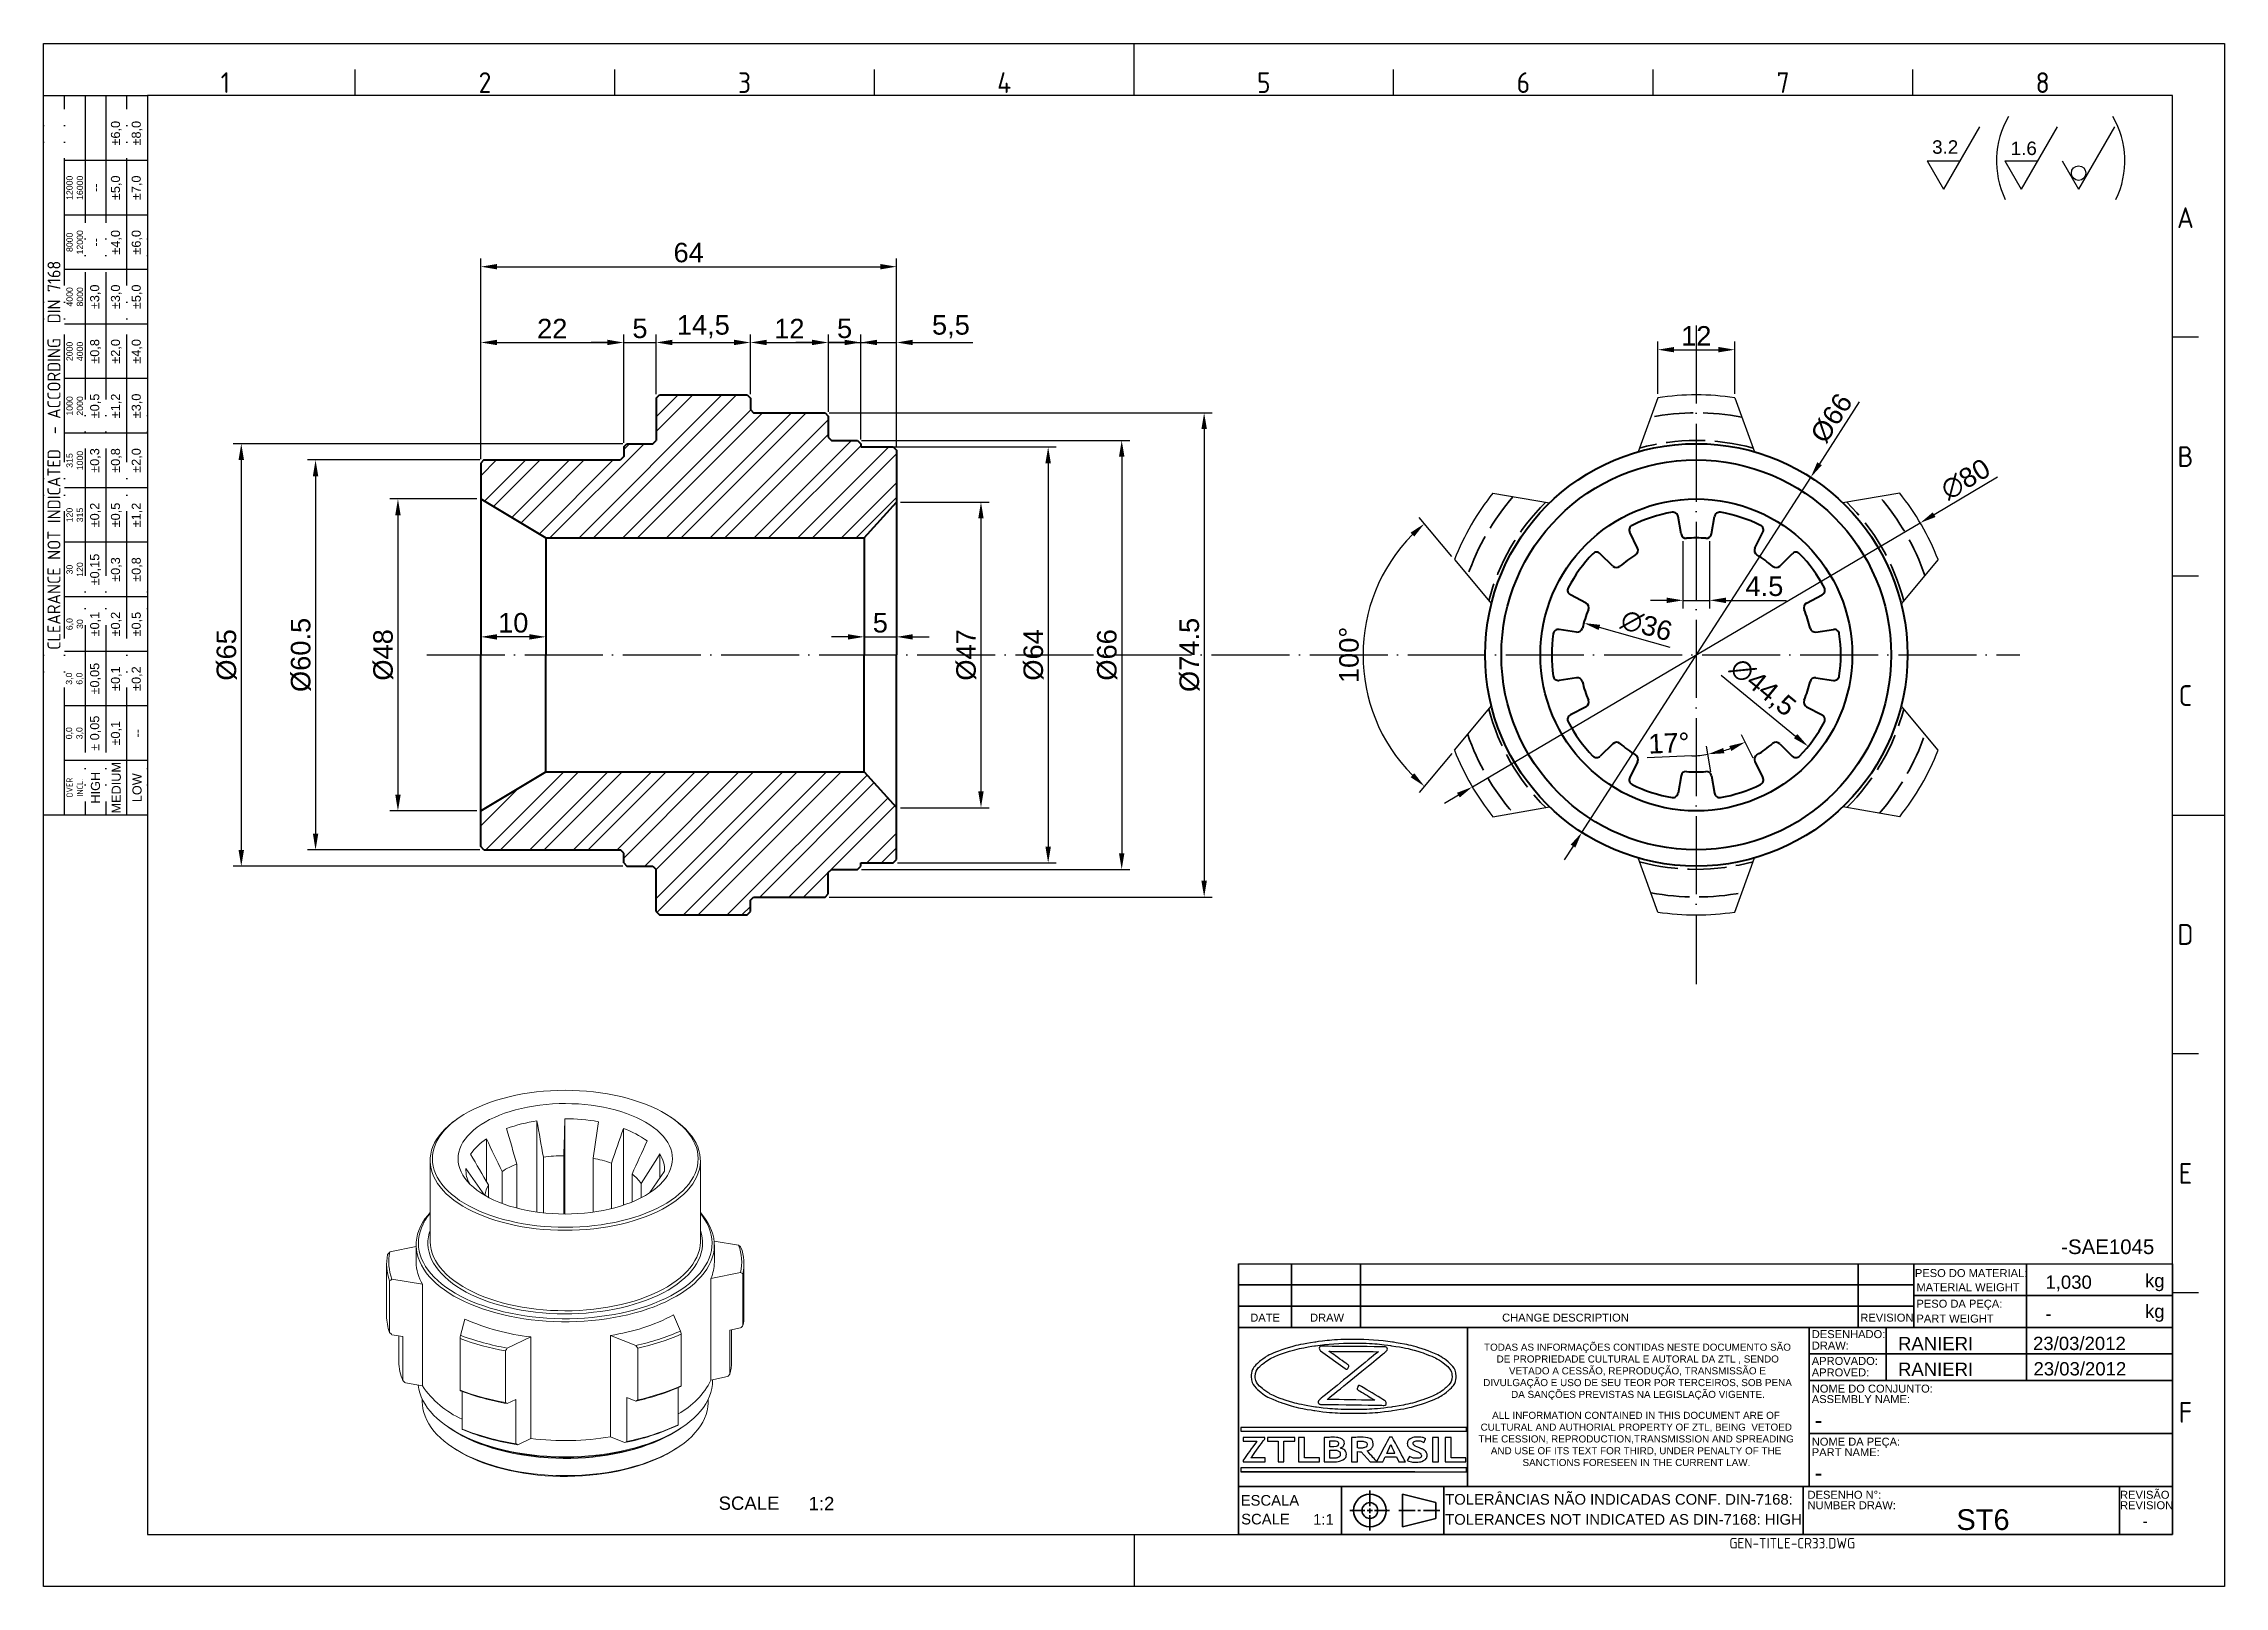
# Model space of a CAD drawing. Header units: millimetres. Extents: x 2490 to 2826, y 1138 to 1375.
import ezdxf
from ezdxf.enums import TextEntityAlignment as Align

# ---------------------------------------------------------------- set-up
doc = ezdxf.new("R2010")
doc.units = ezdxf.units.MM
for name, pattern in [('ACAD_ISO02W100', [15, 12, -3]), ('ACAD_ISO04W100', [30, 24, -3, 0, -3]), ('ACAD_ISO05W100', [33, 24, -3, 0, -3, 0, -3])]:
    doc.linetypes.add(name, pattern=pattern)
for name, color, linetype, lineweight in [('AM_0', 7, 'Continuous', 40), ('AM_4', 1, 'ACAD_ISO04W100', 25), ('AM_5', 3, 'Continuous', 25), ('AM_8', 40, 'ACAD_ISO02W100', 35), ('AM_BOR', 2, 'ACAD_ISO05W100', 35)]:
    doc.layers.add(name, color=color, linetype=linetype, lineweight=lineweight)
doc.layers.add('Camada 1', color=7, linetype='Continuous')
doc.styles.add('ACISOTS', font='isocp.shx', dxfattribs={"height": 1})
doc.styles.get("Standard").update_dxf_attribs({"font": 'arial.ttf'})
doc.dimstyles.new('ISO-25', dxfattribs={"dimtxt": 3, "dimasz": 2.5, "dimexe": 1.25, "dimexo": 0.625, "dimtad": 1, "dimtxsty": 'Standard', "dimcen": 2.5, "dimadec": 0, "dimazin": 0, "dimtfac": 1, "dimtmove": 0, "dimatfit": 3, "dimfxl": 1, "dimarcsym": 0})

msp = doc.modelspace()

# ---------------------------------------------------------------- texts
at = {"insert": (2800.393, 1191.38), "char_height": 2.25, "width": 55.22062, "attachment_point": 1}
msp.add_mtext('-SAE1045', dxfattribs=at)
at = {"color": 0, "linetype": 'Continuous', "char_height": 1.089, "attachment_point": 1}
for s, width, insert in [('\\pi1.1;TODAS AS INFORMAÇÕES CONTIDAS NESTE DOCUMENTO SÃO \\P\\pi3.0406;DE PROPRIEDADE CULTURAL E AUTORAL DA ZTL , SENDO \\P\\pi4.9363;VETADO A CESSÃO, REPRODUÇÃO, TRANSMISSÃO E \\P\\pi0.97628;DIVULGAÇÃO E USO DE SEU TEOR POR TERCEIROS, SOB PENA \\P\\pi5.2688;DA SANÇÕES PREVISTAS NA LEGISLAÇÃO VIGENTE.', 49.34635, (2710.454, 1175.35)), ('\\pi2.9563;ALL INFORMATION CONTAINED IN THIS DOCUMENT ARE OF \\P\\pi1.1801;CULTURAL AND AUTHORIAL PROPERTY OF ZTL, BEING  VETOED \\P\\pi0.87222;THE CESSION, REPRODUCTION,TRANSMISSION AND SPREADING \\P\\pi2.7505;AND USE OF ITS TEXT FOR THIRD, UNDER PENALTY OF THE \\P\\pi7.6276;SANCTIONS FORESEEN IN THE CURRENT LAW.', 50.13289, (2709.848, 1164.868))]:
    msp.add_mtext_dynamic_manual_height_columns(s, width=width, gutter_width=12.5, heights=[0], dxfattribs=dict(at, insert=insert))
at = {"layer": 'AM_5', "char_height": 2.07, "attachment_point": 1}
for s, insert in [('3.2', (2780.526, 1360.49)), ('1.6', (2792.617, 1360.29))]:
    msp.add_mtext_dynamic_manual_height_columns(s, width=18.23779, gutter_width=12.5, heights=[0], dxfattribs=dict(at, insert=insert))
at = {"layer": 'AM_8', "color": 0, "linetype": 'Continuous'}
for s, height, p in [('PESO DO MATERIAL:', 1.22513, (2777.871, 1185.593)), ('kg', 2.0419, (2813.295, 1184.027)), ('MATERIAL WEIGHT', 1.22513, (2778.109, 1183.423)), ('PESO DA PEÇA:', 1.22513, (2778.109, 1180.885)), ('DATE', 1.2251, (2675.577, 1178.742)), ('DRAW', 1.2251, (2684.78, 1178.742)), ('CHANGE DESCRIPTION', 1.22513, (2714.341, 1178.742)), ('REVISION', 1.2251, (2769.473, 1178.742)), ('PART WEIGHT', 1.22513, (2778.109, 1178.598)), ('kg', 2.0419, (2813.295, 1179.316)), ('DESENHADO:', 1.2251, (2762.001, 1176.203)), ('DRAW:', 1.2251, (2762.001, 1174.441)), ('APROVADO:', 1.2251, (2762.001, 1172.077)), ('APROVED:', 1.2251, (2762.001, 1170.314)), ('NOME DO CONJUNTO:', 1.22513, (2762.001, 1167.822)), ('ASSEMBLY NAME:', 1.22513, (2762.001, 1166.208)), ('NOME DA PEÇA:', 1.22513, (2762.001, 1159.654)), ('PART NAME:', 1.2251, (2762.001, 1158.041)), ('SCALE', 2.0419, (2593.752, 1149.784)), ('1:2', 2.0419, (2607.595, 1149.728)), ('ESCALA', 1.6335, (2674.101, 1150.424)), ('TOLERÂNCIAS NÃO INDICADAS CONF. DIN-7168:', 1.6335, (2705.572, 1150.576)), ('DESENHO N%%d:', 1.22513, (2761.35, 1151.487)), ('REVISÃO', 1.2251, (2809.451, 1151.487)), ('SCALE', 1.6335, (2674.177, 1147.538)), ('1:1', 1.6335, (2685.252, 1147.493)), ('TOLERANCES NOT INDICATED AS DIN-7168: HIGH', 1.6335, (2705.572, 1147.493)), ('NUMBER DRAW:', 1.22513, (2761.35, 1149.873)), ('REVISION', 1.2251, (2809.451, 1149.873))]:
    msp.add_text(s, height=height, dxfattribs=at).set_placement(p)
for tag, p in [('1,030', (2797.964, 1184.816)), ('-', (2797.964, 1179.957))]:
    msp.add_attdef(tag, text='', height=2.042, dxfattribs=at).set_placement(p, align=Align.MIDDLE_LEFT)
for tag, p, height in [('RANIERI', (2775.273, 1174.344), 2.042), ('23/03/2012', (2796.059, 1174.368), 2.042), ('RANIERI', (2775.271, 1170.393), 2.042), ('23/03/2012', (2796.125, 1170.46), 2.042), ('-', (2762.463, 1162.354), 2.45), ('-', (2762.463, 1154.248), 2.45), ('ST6', (2784.265, 1146.682), 3.194)]:
    msp.add_attdef(tag, p, '', height=height, dxfattribs=at)
msp.add_attdef('-', text='', height=1.597, dxfattribs=at).set_placement((2813.316, 1148.032), align=Align.MIDDLE_CENTER)
at = {"layer": 'AM_8', "color": 0, "linetype": 'Continuous', "style": 'ACISOTS'}
msp.add_attdef('GEN-TITLE-CR33.DWG', (2749.32, 1143.831), '', height=1.633, dxfattribs=at)

# ---------------------------------------------------------------- blocks, each defined once
blk = doc.blocks.new('A3 ZTL')
for p, q in [((19.57, 280.82), (19.57, 9.78)), ((401.17, 280.82), (19.57, 280.82)), ((401.17, 9.78), (401.17, 280.82)), ((19.57, 9.78), (401.17, 9.78))]:
    blk.add_line(p, q)
at = {"layer": 'AM_BOR', "color": 135, "linetype": 'Continuous', "lineweight": 25}
for p, q in [((0, 0), (0, 290.61)), ((0, 290.61), (410.96, 290.61)), ((410.96, 290.61), (410.96, 0)), ((410.96, 0), (0, 0))]:
    blk.add_line(p, q, dxfattribs=at)
at = {"layer": 'AM_BOR', "color": 135, "lineweight": 25}
for p, q in [((205.48, 280.82), (205.48, 290.61)), ((58.71, 280.82), (58.71, 285.71)), ((107.63, 280.82), (107.63, 285.71)), ((156.56, 280.82), (156.56, 285.71)), ((254.4, 280.82), (254.4, 285.71)), ((303.33, 280.82), (303.33, 285.71)), ((352.25, 280.82), (352.25, 285.71)), ((3.91, 145.3), (3.91, 280.82)), ((7.83, 280.82), (7.83, 145.3)), ((11.74, 280.82), (11.74, 145.3)), ((15.66, 145.3), (15.66, 280.82)), ((19.57, 268.59), (3.91, 268.59)), ((19.57, 258.32), (3.91, 258.32)), ((19.57, 248.04), (3.91, 248.04)), ((19.57, 237.77), (3.91, 237.77)), ((406.07, 235.32), (401.17, 235.32)), ((19.57, 227.5), (3.91, 227.5)), ((19.57, 217.22), (3.91, 217.22)), ((19.57, 206.95), (3.91, 206.95)), ((19.57, 196.67), (3.91, 196.67)), ((406.07, 190.31), (401.17, 190.31)), ((19.57, 186.4), (3.91, 186.4)), ((19.57, 176.13), (3.91, 176.13)), ((19.57, 165.85), (3.91, 165.85)), ((19.57, 155.58), (3.91, 155.58)), ((401.17, 145.3), (410.96, 145.3)), ((406.07, 100.29), (401.17, 100.29)), ((406.07, 55.28), (401.17, 55.28)), ((205.48, 9.78), (205.48, 0))]:
    blk.add_line(p, q, dxfattribs=at)
blk.add_lwpolyline([(19.57, 145.3), (0, 145.3), (0, 280.82), (19.57, 280.82)], close=True, dxfattribs=at)
at = {"layer": 'AM_BOR', "color": 135, "lineweight": 25, "style": 'ACISOTS'}
for s, p in [('1', (34.25, 283.27)), ('2', (83.17, 283.27)), ('3', (132.09, 283.27)), ('4', (181.02, 283.27)), ('5', (229.94, 283.27)), ('6', (278.86, 283.27)), ('7', (327.79, 283.27)), ('8', (376.71, 283.27)), ('A', (403.62, 257.83)), ('B', (403.62, 212.82)), ('C', (403.62, 167.81)), ('D', (403.62, 122.8)), ('E', (403.62, 77.79)), ('F', (403.62, 32.78))]:
    blk.add_text(s, height=3.91, dxfattribs=at).set_placement(p, align=Align.MIDDLE)
at = {"layer": 'AM_BOR', "color": 135, "lineweight": 25, "attachment_point": 5, "rotation": 90}
for s, insert, char_height, width in [('±6,0', (13.7, 273.73), 1.712, 10.274), ('±8,0', (17.61, 273.73), 1.712, 10.274), ('12000\\P16000', (5.87, 263.45), 1.174, 10.274), ('--', (9.78, 263.45), 1.712, 10.274), ('±5,0', (13.7, 263.45), 1.712, 10.274), ('±7,0', (17.61, 263.45), 1.712, 10.274), ('8000\\P12000', (5.87, 253.18), 1.174, 10.274), ('±4,0', (13.7, 253.18), 1.712, 10.274), ('±6,0', (17.61, 253.18), 1.712, 10.274), ('--', (9.78, 253.18), 1.712, 10.274), ('{\\Fisocp.shx|c0;CLEARANCE NOT INDICATED  - ACCORDING  DIN 7168}', (1.96, 213.06), 2.4462, 135.5186), ('4000\\P8000', (5.87, 242.91), 1.174, 10.274), ('±3,0', (9.78, 242.91), 1.712, 10.274), ('±3,0', (13.7, 242.91), 1.712, 10.274), ('±5,0', (17.61, 242.91), 1.712, 10.274), ('2000\\P4000', (5.87, 232.63), 1.174, 10.274), ('±0,8', (9.78, 232.63), 1.712, 10.274), ('±2,0', (13.7, 232.63), 1.712, 10.274), ('±4,0', (17.61, 232.63), 1.712, 10.274), ('1000\\P2000', (5.87, 222.36), 1.174, 10.274), ('±0,5', (9.78, 222.36), 1.712, 10.274), ('±1,2', (13.7, 222.36), 1.712, 10.274), ('±3,0', (17.61, 222.36), 1.712, 10.274), ('315\\P1000', (5.87, 212.08), 1.174, 10.274), ('±0,3', (9.78, 212.08), 1.712, 10.274), ('±0,8', (13.7, 212.08), 1.712, 10.274), ('±2,0', (17.61, 212.08), 1.712, 10.274), ('120\\P315', (5.87, 201.81), 1.174, 10.274), ('±0,2', (9.78, 201.81), 1.712, 10.274), ('±0,5', (13.7, 201.81), 1.712, 10.274), ('±1,2', (17.61, 201.81), 1.712, 10.274), ('±0,15', (9.78, 191.54), 1.712, 10.274), ('±0,3', (13.7, 191.54), 1.712, 10.274), ('±0,8', (17.61, 191.54), 1.712, 10.274), ('30\\P120', (5.87, 191.54), 1.174, 10.274), ('6,0\\P30', (5.87, 181.26), 1.174, 10.274), ('±0,1', (9.78, 181.26), 1.712, 10.274), ('±0,2', (13.7, 181.26), 1.712, 10.274), ('±0,5', (17.61, 181.26), 1.712, 10.274), ('±0,05', (9.78, 170.99), 1.712, 10.274), ('±0,1', (13.7, 170.99), 1.712, 10.274), ('±0,2', (17.61, 170.99), 1.712, 10.274), ('3,0\\P6,0', (5.87, 170.99), 1.174, 10.274), ('0,0\\P3,0', (5.87, 160.71), 1.174, 10.274), ('± 0,05', (9.78, 160.71), 1.712, 10.274), ('\\pt4.69206;±0,1', (13.7, 160.71), 1.7123, 10.274), ('--', (17.61, 160.71), 1.712, 10.274), ('{\\Fisocp.shx|c0;OVER\\PINCL.}', (5.87, 150.44), 1.1742, 10.274), ('HIGH', (9.78, 150.44), 1.712, 10.274), ('MEDIUM', (13.7, 150.44), 1.712, 10.274), ('LOW', (17.61, 150.44), 1.712, 10.274)]:
    blk.add_mtext(s, dxfattribs=dict(at, insert=insert, char_height=char_height, width=width))
blk = doc.blocks.new('*D49')
at = {"layer": 'AM_5', "color": 0, "lineweight": -2, "transparency": 16777216}
for p, q in [((2790.61, 1308.64), (2780.84, 1302.89)), ((2709.76, 1261.01), (2778.69, 1301.62)), ((2707.61, 1259.74), (2705.45, 1258.47))]:
    blk.add_line(p, q, dxfattribs=at)
at = {"layer": 'AM_5', "color": 0, "transparency": 16777216}
for points in [[(2780.63, 1303.25), (2781.05, 1302.53), (2778.69, 1301.62)], [(2707.4, 1260.1), (2707.82, 1259.38), (2709.76, 1261.01)]]:
    blk.add_solid(points, dxfattribs=at)
at = {"layer": 'Defpoints', "color": 0, "transparency": 16777216}
for p in [(2778.69, 1301.62), (2709.76, 1261.01)]:
    blk.add_point(p, dxfattribs=at)
at = {"layer": 'AM_5', "color": 0, "transparency": 16777216, "insert": (2785.68, 1308.34), "char_height": 3, "attachment_point": 5, "rotation": 30.5039}
blk.add_mtext('∅80', dxfattribs=at)
blk = doc.blocks.new('*D50')
at = {"layer": 'AM_5', "color": 0, "lineweight": -2, "transparency": 16777216}
for p, q in [((2769.32, 1320.23), (2763.19, 1310.73)), ((2726.61, 1254), (2761.84, 1308.63)), ((2725.26, 1251.9), (2723.9, 1249.8))]:
    blk.add_line(p, q, dxfattribs=at)
at = {"layer": 'AM_5', "color": 0, "transparency": 16777216}
for points in [[(2762.84, 1310.95), (2763.54, 1310.5), (2761.84, 1308.63)], [(2724.9, 1252.13), (2725.61, 1251.67), (2726.61, 1254)]]:
    blk.add_solid(points, dxfattribs=at)
at = {"layer": 'Defpoints', "color": 0, "transparency": 16777216}
for p in [(2761.84, 1308.63), (2726.61, 1254)]:
    blk.add_point(p, dxfattribs=at)
at = {"layer": 'AM_5', "color": 0, "transparency": 16777216, "insert": (2765.05, 1317.74), "char_height": 3, "attachment_point": 5, "rotation": 57.1803}
blk.add_mtext('%%C66', dxfattribs=at)
blk = doc.blocks.new('*D51')
at = {"layer": 'AM_5', "color": 0, "lineweight": -2, "transparency": 16777216}
for p, q in [((2557.01, 1311.31), (2530.46, 1311.31)), ((2531.71, 1308.81), (2531.71, 1253.81)), ((2557.01, 1251.31), (2530.46, 1251.31))]:
    blk.add_line(p, q, dxfattribs=at)
at = {"layer": 'AM_5', "color": 0, "transparency": 16777216}
for points in [[(2531.3, 1308.81), (2532.13, 1308.81), (2531.71, 1311.31)], [(2531.3, 1253.81), (2532.13, 1253.81), (2531.71, 1251.31)]]:
    blk.add_solid(points, dxfattribs=at)
at = {"layer": 'Defpoints', "color": 0, "transparency": 16777216}
for p in [(2557.64, 1311.31), (2531.71, 1251.31), (2557.64, 1251.31)]:
    blk.add_point(p, dxfattribs=at)
at = {"layer": 'AM_5', "color": 0, "transparency": 16777216, "insert": (2529.47, 1281.31), "char_height": 3, "attachment_point": 5, "rotation": 90}
blk.add_mtext('%%C60.5', dxfattribs=at)
blk = doc.blocks.new('*D52')
at = {"layer": 'AM_5', "color": 0, "lineweight": -2, "transparency": 16777216}
for p, q in [((2579.01, 1313.81), (2519.03, 1313.81)), ((2520.28, 1311.31), (2520.28, 1251.31)), ((2579.01, 1248.81), (2519.03, 1248.81))]:
    blk.add_line(p, q, dxfattribs=at)
at = {"layer": 'AM_5', "color": 0, "transparency": 16777216}
for points in [[(2519.86, 1311.31), (2520.7, 1311.31), (2520.28, 1313.81)], [(2519.86, 1251.31), (2520.7, 1251.31), (2520.28, 1248.81)]]:
    blk.add_solid(points, dxfattribs=at)
at = {"layer": 'Defpoints', "color": 0, "transparency": 16777216}
for p in [(2579.64, 1313.81), (2520.28, 1248.81), (2579.64, 1248.81)]:
    blk.add_point(p, dxfattribs=at)
at = {"layer": 'AM_5', "color": 0, "transparency": 16777216, "insert": (2518.04, 1281.31), "char_height": 3, "attachment_point": 5, "rotation": 90}
blk.add_mtext('%%C65', dxfattribs=at)
blk = doc.blocks.new('*D53')
at = {"layer": 'AM_5', "color": 0, "lineweight": -2, "transparency": 16777216}
for p, q in [((2557.14, 1311.44), (2557.14, 1330.63)), ((2559.64, 1329.38), (2576.64, 1329.38)), ((2579.14, 1313.94), (2579.14, 1330.63))]:
    blk.add_line(p, q, dxfattribs=at)
at = {"layer": 'AM_5', "color": 0, "transparency": 16777216}
for points in [[(2559.64, 1329.8), (2559.64, 1328.97), (2557.14, 1329.38)], [(2576.64, 1329.8), (2576.64, 1328.97), (2579.14, 1329.38)]]:
    blk.add_solid(points, dxfattribs=at)
at = {"layer": 'Defpoints', "color": 0, "transparency": 16777216}
for p in [(2579.14, 1329.38), (2579.14, 1313.31), (2557.14, 1310.81)]:
    blk.add_point(p, dxfattribs=at)
at = {"layer": 'AM_5', "color": 0, "transparency": 16777216, "insert": (2568.14, 1331.52), "char_height": 3, "attachment_point": 5}
blk.add_mtext('22', dxfattribs=at)
blk = doc.blocks.new('*D54')
at = {"layer": 'AM_5', "color": 0, "lineweight": -2, "transparency": 16777216}
for p, q in [((2576.64, 1329.38), (2574.14, 1329.38)), ((2579.14, 1313.94), (2579.14, 1330.63)), ((2579.14, 1329.38), (2584.14, 1329.38)), ((2584.14, 1321.44), (2584.14, 1330.63)), ((2586.64, 1329.38), (2589.14, 1329.38))]:
    blk.add_line(p, q, dxfattribs=at)
at = {"layer": 'AM_5', "color": 0, "transparency": 16777216}
for points in [[(2576.64, 1329.8), (2576.64, 1328.97), (2579.14, 1329.38)], [(2586.64, 1329.8), (2586.64, 1328.97), (2584.14, 1329.38)]]:
    blk.add_solid(points, dxfattribs=at)
at = {"layer": 'Defpoints', "color": 0, "transparency": 16777216}
for p in [(2584.14, 1329.38), (2584.14, 1320.81), (2579.14, 1313.31)]:
    blk.add_point(p, dxfattribs=at)
at = {"layer": 'AM_5', "color": 0, "transparency": 16777216, "insert": (2581.64, 1331.54), "char_height": 3, "attachment_point": 5}
blk.add_mtext('5', dxfattribs=at)
blk = doc.blocks.new('*D55')
at = {"layer": 'AM_5', "color": 0, "lineweight": -2, "transparency": 16777216}
for p, q in [((2584.14, 1321.44), (2584.14, 1330.63)), ((2586.64, 1329.38), (2596.14, 1329.38)), ((2598.64, 1321.44), (2598.64, 1330.63))]:
    blk.add_line(p, q, dxfattribs=at)
at = {"layer": 'AM_5', "color": 0, "transparency": 16777216}
for points in [[(2586.64, 1329.8), (2586.64, 1328.97), (2584.14, 1329.38)], [(2596.14, 1329.8), (2596.14, 1328.97), (2598.64, 1329.38)]]:
    blk.add_solid(points, dxfattribs=at)
at = {"layer": 'Defpoints', "color": 0, "transparency": 16777216}
for p in [(2598.64, 1329.38), (2584.14, 1320.81), (2598.64, 1320.81)]:
    blk.add_point(p, dxfattribs=at)
at = {"layer": 'AM_5', "color": 0, "transparency": 16777216, "insert": (2591.39, 1331.81), "char_height": 3, "attachment_point": 5}
blk.add_mtext('14,5', dxfattribs=at)
blk = doc.blocks.new('*D56')
at = {"layer": 'AM_5', "color": 0, "lineweight": -2, "transparency": 16777216}
for p, q in [((2598.64, 1321.44), (2598.64, 1330.63)), ((2601.14, 1329.38), (2608.14, 1329.38)), ((2610.64, 1318.69), (2610.64, 1330.63))]:
    blk.add_line(p, q, dxfattribs=at)
at = {"layer": 'AM_5', "color": 0, "transparency": 16777216}
for points in [[(2601.14, 1329.8), (2601.14, 1328.97), (2598.64, 1329.38)], [(2608.14, 1329.8), (2608.14, 1328.97), (2610.64, 1329.38)]]:
    blk.add_solid(points, dxfattribs=at)
at = {"layer": 'Defpoints', "color": 0, "transparency": 16777216}
for p in [(2610.64, 1329.38), (2598.64, 1320.81), (2610.64, 1318.06)]:
    blk.add_point(p, dxfattribs=at)
at = {"layer": 'AM_5', "color": 0, "transparency": 16777216, "insert": (2604.64, 1331.52), "char_height": 3, "attachment_point": 5}
blk.add_mtext('12', dxfattribs=at)
blk = doc.blocks.new('*D57')
at = {"layer": 'AM_5', "color": 0, "lineweight": -2, "transparency": 16777216}
for p, q in [((2608.14, 1329.38), (2605.64, 1329.38)), ((2610.64, 1318.69), (2610.64, 1330.63)), ((2610.64, 1329.38), (2615.64, 1329.38)), ((2615.64, 1314.44), (2615.64, 1330.63)), ((2618.14, 1329.38), (2620.64, 1329.38))]:
    blk.add_line(p, q, dxfattribs=at)
at = {"layer": 'AM_5', "color": 0, "transparency": 16777216}
for points in [[(2608.14, 1329.8), (2608.14, 1328.97), (2610.64, 1329.38)], [(2618.14, 1329.8), (2618.14, 1328.97), (2615.64, 1329.38)]]:
    blk.add_solid(points, dxfattribs=at)
at = {"layer": 'Defpoints', "color": 0, "transparency": 16777216}
for p in [(2615.64, 1329.38), (2610.64, 1318.06), (2615.64, 1313.81)]:
    blk.add_point(p, dxfattribs=at)
at = {"layer": 'AM_5', "color": 0, "transparency": 16777216, "insert": (2613.14, 1331.54), "char_height": 3, "attachment_point": 5}
blk.add_mtext('5', dxfattribs=at)
blk = doc.blocks.new('*D58')
at = {"layer": 'AM_5', "color": 0, "lineweight": -2, "transparency": 16777216}
for p, q in [((2613.14, 1329.38), (2610.64, 1329.38)), ((2615.64, 1314.44), (2615.64, 1330.63)), ((2615.64, 1329.38), (2621.14, 1329.38)), ((2621.14, 1313.44), (2621.14, 1330.63)), ((2623.64, 1329.38), (2632.87, 1329.38))]:
    blk.add_line(p, q, dxfattribs=at)
at = {"layer": 'AM_5', "color": 0, "transparency": 16777216}
for points in [[(2613.14, 1329.8), (2613.14, 1328.97), (2615.64, 1329.38)], [(2623.64, 1329.8), (2623.64, 1328.97), (2621.14, 1329.38)]]:
    blk.add_solid(points, dxfattribs=at)
at = {"layer": 'Defpoints', "color": 0, "transparency": 16777216}
for p in [(2621.14, 1329.38), (2615.64, 1313.81), (2621.14, 1312.81)]:
    blk.add_point(p, dxfattribs=at)
at = {"layer": 'AM_5', "color": 0, "transparency": 16777216, "insert": (2629.5, 1331.81), "char_height": 3, "attachment_point": 5}
blk.add_mtext('5,5', dxfattribs=at)
blk = doc.blocks.new('*D59')
at = {"layer": 'AM_5', "color": 0, "lineweight": -2, "transparency": 16777216}
for p, q in [((2557.14, 1311.44), (2557.14, 1342.29)), ((2559.64, 1341.04), (2618.64, 1341.04)), ((2621.14, 1313.44), (2621.14, 1342.29))]:
    blk.add_line(p, q, dxfattribs=at)
at = {"layer": 'AM_5', "color": 0, "transparency": 16777216}
for points in [[(2559.64, 1341.46), (2559.64, 1340.63), (2557.14, 1341.04)], [(2618.64, 1341.46), (2618.64, 1340.63), (2621.14, 1341.04)]]:
    blk.add_solid(points, dxfattribs=at)
at = {"layer": 'Defpoints', "color": 0, "transparency": 16777216}
for p in [(2621.14, 1341.04), (2621.14, 1312.81), (2557.14, 1310.81)]:
    blk.add_point(p, dxfattribs=at)
at = {"layer": 'AM_5', "color": 0, "transparency": 16777216, "insert": (2589.14, 1343.2), "char_height": 3, "attachment_point": 5}
blk.add_mtext('64', dxfattribs=at)
blk = doc.blocks.new('*D60')
at = {"layer": 'AM_5', "color": 0, "lineweight": -2, "transparency": 16777216}
for p, q in [((2557.14, 1284.71), (2557.14, 1285.34)), ((2564.64, 1284.09), (2559.64, 1284.09)), ((2567.14, 1284.71), (2567.14, 1285.34))]:
    blk.add_line(p, q, dxfattribs=at)
at = {"layer": 'AM_5', "color": 0, "transparency": 16777216}
for points in [[(2559.64, 1284.5), (2559.64, 1283.67), (2557.14, 1284.09)], [(2564.64, 1284.5), (2564.64, 1283.67), (2567.14, 1284.09)]]:
    blk.add_solid(points, dxfattribs=at)
at = {"layer": 'Defpoints', "color": 0, "transparency": 16777216}
for p in [(2557.14, 1284.09), (2557.14, 1284.09), (2567.14, 1284.09)]:
    blk.add_point(p, dxfattribs=at)
at = {"layer": 'AM_5', "color": 0, "transparency": 16777216, "insert": (2562.14, 1286.24), "char_height": 3, "attachment_point": 5}
blk.add_mtext('10', dxfattribs=at)
blk = doc.blocks.new('*D61')
at = {"layer": 'AM_5', "color": 0, "lineweight": -2, "transparency": 16777216}
for p, q in [((2556.51, 1305.31), (2543.14, 1305.31)), ((2544.39, 1302.81), (2544.39, 1259.81)), ((2556.51, 1257.31), (2543.14, 1257.31))]:
    blk.add_line(p, q, dxfattribs=at)
at = {"layer": 'AM_5', "color": 0, "transparency": 16777216}
for points in [[(2543.98, 1302.81), (2544.81, 1302.81), (2544.39, 1305.31)], [(2543.98, 1259.81), (2544.81, 1259.81), (2544.39, 1257.31)]]:
    blk.add_solid(points, dxfattribs=at)
at = {"layer": 'Defpoints', "color": 0, "transparency": 16777216}
for p in [(2557.14, 1305.31), (2544.39, 1257.31), (2557.14, 1257.31)]:
    blk.add_point(p, dxfattribs=at)
at = {"layer": 'AM_5', "color": 0, "transparency": 16777216, "insert": (2542.15, 1281.31), "char_height": 3, "attachment_point": 5, "rotation": 90}
blk.add_mtext('%%C48', dxfattribs=at)
blk = doc.blocks.new('*D62')
at = {"layer": 'AM_5', "color": 0, "lineweight": -2, "transparency": 16777216}
for p, q in [((2613.64, 1284.09), (2611.14, 1284.09)), ((2616.14, 1284.71), (2616.14, 1285.34)), ((2616.14, 1284.09), (2621.14, 1284.09)), ((2621.14, 1284.71), (2621.14, 1285.34)), ((2623.64, 1284.09), (2626.14, 1284.09))]:
    blk.add_line(p, q, dxfattribs=at)
at = {"layer": 'AM_5', "color": 0, "transparency": 16777216}
for points in [[(2613.64, 1284.5), (2613.64, 1283.67), (2616.14, 1284.09)], [(2623.64, 1284.5), (2623.64, 1283.67), (2621.14, 1284.09)]]:
    blk.add_solid(points, dxfattribs=at)
at = {"layer": 'Defpoints', "color": 0, "transparency": 16777216}
for p in [(2616.14, 1284.09), (2621.14, 1284.09), (2621.14, 1284.09)]:
    blk.add_point(p, dxfattribs=at)
at = {"layer": 'AM_5', "color": 0, "transparency": 16777216, "insert": (2618.64, 1286.24), "char_height": 3, "attachment_point": 5}
blk.add_mtext('5', dxfattribs=at)
blk = doc.blocks.new('*D63')
at = {"layer": 'AM_5', "color": 0, "lineweight": -2, "transparency": 16777216}
for p, q in [((2621.76, 1304.81), (2635.38, 1304.81)), ((2634.13, 1302.31), (2634.13, 1260.31)), ((2621.76, 1257.81), (2635.38, 1257.81))]:
    blk.add_line(p, q, dxfattribs=at)
at = {"layer": 'AM_5', "color": 0, "transparency": 16777216}
for points in [[(2633.71, 1302.31), (2634.54, 1302.31), (2634.13, 1304.81)], [(2633.71, 1260.31), (2634.54, 1260.31), (2634.13, 1257.81)]]:
    blk.add_solid(points, dxfattribs=at)
at = {"layer": 'Defpoints', "color": 0, "transparency": 16777216}
for p in [(2621.14, 1304.81), (2621.14, 1257.81), (2634.13, 1257.81)]:
    blk.add_point(p, dxfattribs=at)
at = {"layer": 'AM_5', "color": 0, "transparency": 16777216, "insert": (2631.88, 1281.31), "char_height": 3, "attachment_point": 5, "rotation": 90}
blk.add_mtext('%%C47', dxfattribs=at)
blk = doc.blocks.new('*D64')
at = {"layer": 'AM_5', "color": 0, "lineweight": -2, "transparency": 16777216}
for p, q in [((2610.76, 1318.56), (2669.73, 1318.56)), ((2668.48, 1316.06), (2668.48, 1246.56)), ((2610.76, 1244.06), (2669.73, 1244.06))]:
    blk.add_line(p, q, dxfattribs=at)
at = {"layer": 'AM_5', "color": 0, "transparency": 16777216}
for points in [[(2668.06, 1316.06), (2668.9, 1316.06), (2668.48, 1318.56)], [(2668.06, 1246.56), (2668.9, 1246.56), (2668.48, 1244.06)]]:
    blk.add_solid(points, dxfattribs=at)
at = {"layer": 'Defpoints', "color": 0, "transparency": 16777216}
for p in [(2610.14, 1318.56), (2610.14, 1244.06), (2668.48, 1244.06)]:
    blk.add_point(p, dxfattribs=at)
at = {"layer": 'AM_5', "color": 0, "transparency": 16777216, "insert": (2666.24, 1281.31), "char_height": 3, "attachment_point": 5, "rotation": 90}
blk.add_mtext('%%C74.5', dxfattribs=at)
blk = doc.blocks.new('*D65')
at = {"layer": 'AM_5', "color": 0, "lineweight": -2, "transparency": 16777216}
for p, q in [((2615.76, 1314.31), (2657.04, 1314.31)), ((2655.79, 1311.81), (2655.79, 1250.81)), ((2615.76, 1248.31), (2657.04, 1248.31))]:
    blk.add_line(p, q, dxfattribs=at)
at = {"layer": 'AM_5', "color": 0, "transparency": 16777216}
for points in [[(2655.37, 1311.81), (2656.21, 1311.81), (2655.79, 1314.31)], [(2655.37, 1250.81), (2656.21, 1250.81), (2655.79, 1248.31)]]:
    blk.add_solid(points, dxfattribs=at)
at = {"layer": 'Defpoints', "color": 0, "transparency": 16777216}
for p in [(2615.14, 1314.31), (2615.14, 1248.31), (2655.79, 1248.31)]:
    blk.add_point(p, dxfattribs=at)
at = {"layer": 'AM_5', "color": 0, "transparency": 16777216, "insert": (2653.55, 1281.31), "char_height": 3, "attachment_point": 5, "rotation": 90}
blk.add_mtext('%%C66', dxfattribs=at)
blk = doc.blocks.new('*D66')
at = {"layer": 'AM_5', "color": 0, "lineweight": -2, "transparency": 16777216}
for p, q in [((2618.76, 1313.31), (2645.72, 1313.31)), ((2644.47, 1310.81), (2644.47, 1251.81)), ((2621.26, 1249.31), (2645.72, 1249.31))]:
    blk.add_line(p, q, dxfattribs=at)
at = {"layer": 'AM_5', "color": 0, "transparency": 16777216}
for points in [[(2644.05, 1310.81), (2644.89, 1310.81), (2644.47, 1313.31)], [(2644.05, 1251.81), (2644.89, 1251.81), (2644.47, 1249.31)]]:
    blk.add_solid(points, dxfattribs=at)
at = {"layer": 'Defpoints', "color": 0, "transparency": 16777216}
for p in [(2618.14, 1313.31), (2620.64, 1249.31), (2644.47, 1249.31)]:
    blk.add_point(p, dxfattribs=at)
at = {"layer": 'AM_5', "color": 0, "transparency": 16777216, "insert": (2642.23, 1281.31), "char_height": 3, "attachment_point": 5, "rotation": 90}
blk.add_mtext('%%C64', dxfattribs=at)
blk = doc.blocks.new('*D67')
at = {"layer": 'AM_5', "color": 0, "lineweight": -2, "transparency": 16777216}
for p, q in [((2738.31, 1321.5), (2738.31, 1329.52)), ((2750.14, 1321.5), (2750.14, 1329.52)), ((2740.81, 1328.27), (2747.64, 1328.27))]:
    blk.add_line(p, q, dxfattribs=at)
at = {"layer": 'AM_5', "color": 0, "transparency": 16777216}
for points in [[(2740.81, 1328.69), (2740.81, 1327.86), (2738.31, 1328.27)], [(2747.64, 1328.69), (2747.64, 1327.86), (2750.14, 1328.27)]]:
    blk.add_solid(points, dxfattribs=at)
at = {"layer": 'Defpoints', "color": 0, "transparency": 16777216}
for p in [(2750.14, 1328.27), (2738.31, 1320.87), (2750.14, 1320.87)]:
    blk.add_point(p, dxfattribs=at)
at = {"layer": 'AM_5', "color": 0, "transparency": 16777216, "insert": (2744.22, 1330.4), "char_height": 3, "attachment_point": 5}
blk.add_mtext('12', dxfattribs=at)
blk = doc.blocks.new('*D68')
at = {"layer": 'AM_5', "color": 0, "lineweight": -2, "transparency": 16777216}
for p, q in [((2706.61, 1296.45), (2701.58, 1302.47)), ((2706.61, 1266.17), (2701.58, 1260.15))]:
    blk.add_line(p, q, dxfattribs=at)
blk.add_arc((2719.25, 1281.31), 26.32, 135.3085, 224.6915, dxfattribs=at)
at = {"layer": 'AM_5', "color": 0, "transparency": 16777216}
for points in [[(2700.26, 1300.13), (2700.82, 1299.52), (2702.38, 1301.51)], [(2700.82, 1263.11), (2700.26, 1262.5), (2702.38, 1261.11)]]:
    blk.add_solid(points, dxfattribs=at)
at = {"layer": 'Defpoints', "color": 0, "transparency": 16777216}
for p in [(2707.01, 1295.98), (2712.69, 1289.17), (2694.05, 1288.88), (2712.69, 1273.46), (2707.01, 1266.65)]:
    blk.add_point(p, dxfattribs=at)
at = {"layer": 'AM_5', "color": 0, "transparency": 16777216, "insert": (2690.78, 1281.31), "char_height": 3, "attachment_point": 5, "rotation": 90}
blk.add_mtext('100°', dxfattribs=at)
blk = doc.blocks.new('*D69')
at = {"layer": 'AM_5', "color": 0, "lineweight": -2, "transparency": 16777216}
for p, q in [((2752.98, 1265.44), (2751.2, 1269.01)), ((2743.54, 1265.77), (2736.69, 1265.48)), ((2746.47, 1263.33), (2745.82, 1267.26))]:
    blk.add_line(p, q, dxfattribs=at)
for start, end in [(272.4028, 279.4623), (286.5218, 289.4782)]:
    blk.add_arc((2742.69, 1286.05), 20.3, start, end, dxfattribs=at)
at = {"layer": 'AM_5', "color": 0, "transparency": 16777216}
for points in [[(2748.55, 1266.18), (2748.37, 1266.99), (2746.02, 1266.03)], [(2749.29, 1267.3), (2749.62, 1266.53), (2751.76, 1267.89)]]:
    blk.add_solid(points, dxfattribs=at)
at = {"layer": 'Defpoints', "color": 0, "transparency": 16777216}
for p in [(2749.91, 1267.08), (2746.58, 1262.71), (2753.26, 1264.88), (2754.47, 1262.45), (2747.02, 1260.03)]:
    blk.add_point(p, dxfattribs=at)
at = {"layer": 'AM_5', "color": 0, "transparency": 16777216, "insert": (2740.02, 1267.75), "char_height": 3, "attachment_point": 5, "rotation": 2.4028}
blk.add_mtext('17°', dxfattribs=at)
blk = doc.blocks.new('*D70')
at = {"layer": 'AM_5', "color": 0, "lineweight": -2, "transparency": 16777216}
for p, q in [((2742.17, 1298.79), (2742.17, 1288.46)), ((2746.28, 1298.79), (2746.28, 1288.46)), ((2739.67, 1289.71), (2737.17, 1289.71)), ((2742.17, 1289.71), (2746.28, 1289.71)), ((2748.78, 1289.71), (2758.13, 1289.71))]:
    blk.add_line(p, q, dxfattribs=at)
at = {"layer": 'AM_5', "color": 0, "transparency": 16777216}
for points in [[(2739.67, 1290.13), (2739.67, 1289.29), (2742.17, 1289.71)], [(2748.78, 1290.13), (2748.78, 1289.29), (2746.28, 1289.71)]]:
    blk.add_solid(points, dxfattribs=at)
at = {"layer": 'Defpoints', "color": 0, "transparency": 16777216}
for p in [(2742.17, 1299.42), (2746.28, 1299.42), (2746.28, 1289.71)]:
    blk.add_point(p, dxfattribs=at)
at = {"layer": 'AM_5', "color": 0, "transparency": 16777216, "insert": (2754.71, 1291.86), "char_height": 3, "attachment_point": 5}
blk.add_mtext('4.5', dxfattribs=at)
blk = doc.blocks.new('*D71')
at = {"layer": 'AM_5', "color": 0, "lineweight": -2, "transparency": 16777216}
blk.add_line((2740.19, 1282.46), (2729.31, 1285.54), dxfattribs=at)
at = {"layer": 'AM_5', "color": 0, "transparency": 16777216}
blk.add_solid([(2729.43, 1285.94), (2729.2, 1285.14), (2726.91, 1286.22)], dxfattribs=at)
at = {"layer": 'Defpoints', "color": 0, "transparency": 16777216}
for p in [(2726.91, 1286.22), (2761.54, 1276.4)]:
    blk.add_point(p, dxfattribs=at)
at = {"layer": 'AM_5', "color": 0, "transparency": 16777216, "insert": (2736.57, 1285.81), "char_height": 3, "attachment_point": 5, "rotation": 344.1681}
blk.add_mtext('∅36', dxfattribs=at)
blk = doc.blocks.new('*D72')
at = {"layer": 'AM_5', "color": 0, "lineweight": -2, "transparency": 16777216}
blk.add_line((2748.03, 1278.2), (2759.52, 1268.81), dxfattribs=at)
at = {"layer": 'AM_5', "color": 0, "transparency": 16777216}
blk.add_solid([(2759.78, 1269.14), (2759.25, 1268.49), (2761.45, 1267.23)], dxfattribs=at)
at = {"layer": 'Defpoints', "color": 0, "transparency": 16777216}
for p in [(2727, 1295.4), (2761.45, 1267.23)]:
    blk.add_point(p, dxfattribs=at)
at = {"layer": 'AM_5', "color": 0, "transparency": 16777216, "insert": (2754.38, 1276.22), "char_height": 3, "attachment_point": 5, "rotation": 320.7365}
blk.add_mtext('∅44,5', dxfattribs=at)

# ---------------------------------------------------------------- dimensions: what is measured, and where the dimension line sits
at = {"layer": 'AM_5'}
for base, p1, p2, picture, middle in [((2621.135, 1341.045), (2557.135, 1310.814), (2621.135, 1312.814), '*D59', (2589.135, 1343.202)), ((2579.135, 1329.385), (2557.135, 1310.814), (2579.135, 1313.314), '*D53', (2568.135, 1331.516)), ((2584.135, 1329.385), (2579.135, 1313.314), (2584.135, 1320.814), '*D54', (2581.635, 1331.535)), ((2598.635, 1329.385), (2584.135, 1320.814), (2598.635, 1320.814), '*D55', (2591.385, 1331.813)), ((2610.635, 1329.385), (2598.635, 1320.814), (2610.635, 1318.064), '*D56', (2604.635, 1331.516)), ((2615.635, 1329.385), (2610.635, 1318.064), (2615.635, 1313.814), '*D57', (2613.135, 1331.535)), ((2621.135, 1329.385), (2615.635, 1313.814), (2621.135, 1312.814), '*D58', (2629.503, 1331.806)), ((2557.135, 1284.086), (2567.135, 1284.086), (2557.135, 1284.086), '*D60', (2562.135, 1286.243)), ((2621.135, 1284.086), (2616.135, 1284.086), (2621.135, 1284.086), '*D62', (2618.635, 1286.237))]:
    dim = msp.add_linear_dim(base=base, p1=p1, p2=p2, dimstyle='ISO-25', dxfattribs=at)
    dim.commit()
    dim.dimension.update_dxf_attribs({"geometry": picture, "text_midpoint": middle})
for base, p1, p2, text, picture, middle in [((2750.136, 1328.274), (2738.314, 1320.875), (2750.136, 1320.875), '12', '*D67', (2744.225, 1330.405)), ((2746.278, 1289.709), (2742.172, 1299.417), (2746.278, 1299.417), '4.5', '*D70', (2754.705, 1291.859))]:
    dim = msp.add_linear_dim(base=base, p1=p1, p2=p2, text=text, dimstyle='ISO-25', dxfattribs=at)
    dim.commit()
    dim.dimension.update_dxf_attribs({"geometry": picture, "text_midpoint": middle})
dim = msp.add_diameter_dim_2p(p1=(2726.61, 1254.001), p2=(2761.84, 1308.626), text='%%C66', dimstyle='ISO-25', dxfattribs=at)
dim.commit()
dim.dimension.update_dxf_attribs({"geometry": '*D50', "text_midpoint": (2765.054, 1317.744)})
for base, p1, p2, text, picture, middle in [((2668.48, 1244.064), (2610.135, 1318.564), (2610.135, 1244.064), '%%C74.5', '*D64', (2666.239, 1281.314)), ((2520.279, 1248.814), (2579.635, 1313.814), (2579.635, 1248.814), '%%C65', '*D52', (2518.038, 1281.314)), ((2655.79, 1248.314), (2615.135, 1314.314), (2615.135, 1248.314), '%%C66', '*D65', (2653.549, 1281.314)), ((2644.471, 1249.314), (2618.135, 1313.314), (2620.635, 1249.314), '%%C64', '*D66', (2642.23, 1281.314)), ((2531.715, 1251.314), (2557.635, 1311.314), (2557.635, 1251.314), '%%C60.5', '*D51', (2529.474, 1281.314)), ((2544.394, 1257.314), (2557.135, 1305.314), (2557.135, 1257.314), '%%C48', '*D61', (2542.153, 1281.314)), ((2634.125, 1257.814), (2621.135, 1304.814), (2621.135, 1257.814), '%%C47', '*D63', (2631.885, 1281.314))]:
    dim = msp.add_linear_dim(base=base, p1=p1, p2=p2, angle=90, text=text, dimstyle='ISO-25', dxfattribs=at)
    dim.commit()
    dim.dimension.update_dxf_attribs({"geometry": picture, "text_midpoint": middle})
for p1, p2, picture, middle in [((2709.761, 1261.01), (2778.689, 1301.618), '*D49', (2786.817, 1306.407)), ((2726.998, 1295.395), (2761.452, 1267.232), '*D72', (2752.808, 1274.298)), ((2761.542, 1276.403), (2726.908, 1286.224), '*D71', (2735.956, 1283.659))]:
    dim = msp.add_diameter_dim_2p(p1=p1, p2=p2, dimstyle='ISO-25', dxfattribs=at)
    dim.commit()
    dim.dimension.update_dxf_attribs({"geometry": picture, "text_midpoint": middle, "dimtype": 163})
for base, line1, line2, picture, middle in [((2694.046, 1288.882), ((2707.009, 1295.975), (2712.689, 1289.172)), ((2707.009, 1266.652), (2712.689, 1273.455)), '*D68', (2690.778, 1281.314)), ((2749.91, 1267.079), ((2753.258, 1264.881), (2754.47, 1262.454)), ((2746.576, 1262.71), (2747.022, 1260.034)), '*D69', (2740.023, 1267.753))]:
    dim = msp.add_angular_dim_2l(base=base, line1=line1, line2=line2, dimstyle='ISO-25', dxfattribs=at)
    dim.commit()
    dim.dimension.update_dxf_attribs({"geometry": picture, "text_midpoint": middle})

# ---------------------------------------------------------------- hatches: boundary and pattern name
at = {"layer": 'AM_5'}
h = msp.add_hatch(dxfattribs=at)
h.set_pattern_fill('ANSI32', color=256, scale=0.5)
h.paths.add_polyline_path([(2621.135, 1312.814), (2620.635, 1313.314), (2615.635, 1313.314), (2615.635, 1313.814), (2615.135, 1314.314), (2611.135, 1314.314), (2610.635, 1314.814), (2610.635, 1318.064), (2610.135, 1318.564), (2599.135, 1318.564), (2598.635, 1319.064), (2598.635, 1320.814), (2598.135, 1321.314), (2584.635, 1321.314), (2584.135, 1320.814), (2584.135, 1314.314), (2583.635, 1313.814), (2579.635, 1313.814), (2579.135, 1313.314), (2579.135, 1311.814), (2578.635, 1311.314), (2557.635, 1311.314), (2557.135, 1310.814), (2557.135, 1305.314), (2567.135, 1299.314), (2616.135, 1299.314), (2621.135, 1304.814)])
h.paths.add_polyline_path([(2616.135, 1263.314), (2567.135, 1263.314), (2557.135, 1257.314), (2557.135, 1251.814), (2557.635, 1251.314), (2578.635, 1251.314), (2579.135, 1250.814), (2579.135, 1249.314), (2579.635, 1248.814), (2583.635, 1248.814), (2584.135, 1248.314), (2584.135, 1241.814), (2584.635, 1241.314), (2598.135, 1241.314), (2598.635, 1241.814), (2598.635, 1243.564), (2599.135, 1244.064), (2610.135, 1244.064), (2610.635, 1244.564), (2610.635, 1247.814), (2611.135, 1248.314), (2615.135, 1248.314), (2615.635, 1248.814), (2615.635, 1249.314), (2620.635, 1249.314), (2621.135, 1249.814), (2621.135, 1257.814)])

# ---------------------------------------------------------------- linework, layer by layer
for p, q in [((2738.314, 1320.875), (2735.263, 1312.554)), ((2750.136, 1320.875), (2753.187, 1312.554)), ((2712.92, 1306.213), (2721.651, 1304.695)), ((2775.53, 1306.213), (2766.798, 1304.695)), ((2707.009, 1295.975), (2712.689, 1289.172)), ((2781.441, 1295.975), (2775.76, 1289.172)), ((2707.009, 1266.652), (2712.689, 1273.455)), ((2781.441, 1266.652), (2775.76, 1273.455)), ((2712.92, 1256.414), (2721.651, 1257.932)), ((2775.53, 1256.414), (2766.798, 1257.932)), ((2738.314, 1241.753), (2735.263, 1250.074)), ((2750.136, 1241.753), (2753.187, 1250.074))]:
    msp.add_line(p, q)
at = {"color": 7, "linetype": 'Continuous', "lineweight": 15}
for p, q in [((2553.796, 1210.119), (2553.521, 1209.931)), ((2565.792, 1195.593), (2565.792, 1209.624)), ((2570.094, 1195.292), (2570.094, 1209.949)), ((2579.095, 1196.651), (2579.095, 1208.46)), ((2586.769, 1209.931), (2586.494, 1210.119)), ((2558.004, 1200.288), (2558.004, 1206.864)), ((2549.348, 1203.495), (2549.348, 1191.12)), ((2557.733, 1198.207), (2554.853, 1202.273)), ((2554.853, 1201.869), (2554.853, 1202.273)), ((2560.421, 1196.924), (2560.421, 1201.839)), ((2562.695, 1202.986), (2562.695, 1196.207)), ((2566.777, 1195.471), (2566.777, 1204.03)), ((2569.926, 1204.269), (2569.926, 1195.292)), ((2574.42, 1195.582), (2574.42, 1203.878)), ((2577.24, 1203.119), (2577.24, 1196.117)), ((2583.165, 1198.595), (2585.437, 1201.869)), ((2584.677, 1200.774), (2584.677, 1204.53)), ((2590.942, 1191.12), (2590.942, 1203.495)), ((2558.31, 1199.759), (2558.31, 1197.868)), ((2580.429, 1197.144), (2580.429, 1201.442)), ((2581.845, 1199.973), (2581.845, 1197.797)), ((2543.161, 1189.452), (2547.2, 1190.285)), ((2547.2, 1190.53), (2547.2, 1187.879)), ((2596.819, 1190.504), (2593.062, 1191.113)), ((2593.09, 1187.879), (2593.09, 1190.53)), ((2542.645, 1187.584), (2542.645, 1179.628)), ((2543.1, 1177.064), (2543.1, 1185.019)), ((2543.471, 1185.253), (2548.161, 1184.493)), ((2597.129, 1186.305), (2592.565, 1185.364)), ((2592.565, 1169.747), (2592.565, 1185.364)), ((2597.491, 1178.13), (2597.491, 1186.085)), ((2597.645, 1179.628), (2597.645, 1187.584)), ((2548.161, 1168.876), (2548.161, 1184.493)), ((2554.008, 1176.629), (2554.706, 1179.136)), ((2587.896, 1177.294), (2586.83, 1179.766)), ((2545.162, 1176.434), (2543.471, 1176.709)), ((2544.536, 1176.536), (2544.536, 1172.557)), ((2545.162, 1169.657), (2545.162, 1176.434)), ((2553.952, 1168.18), (2553.952, 1176.136)), ((2561.222, 1174.669), (2564.846, 1176.38)), ((2564.846, 1160.764), (2564.846, 1176.38)), ((2577.126, 1161.005), (2577.126, 1176.621)), ((2580.992, 1175.056), (2577.126, 1176.621)), ((2587.98, 1168.848), (2587.98, 1176.803)), ((2595.484, 1177.421), (2597.129, 1177.761)), ((2595.484, 1170.644), (2595.484, 1177.421)), ((2595.754, 1172.557), (2595.754, 1177.477)), ((2560.935, 1166.283), (2560.935, 1174.238)), ((2581.298, 1166.682), (2581.298, 1174.638)), ((2548.161, 1168.876), (2545.542, 1169.301)), ((2587.511, 1162.863), (2587.511, 1168.581)), ((2592.565, 1169.747), (2595.114, 1170.273)), ((2592.832, 1169.61), (2592.832, 1169.802)), ((2548.145, 1166.755), (2548.145, 1166.369)), ((2554.259, 1162.211), (2554.259, 1167.99)), ((2562.528, 1166.741), (2561.222, 1166.124)), ((2562.528, 1159.964), (2562.528, 1166.741)), ((2579.598, 1167.075), (2580.992, 1166.511)), ((2579.598, 1160.298), (2579.598, 1167.075)), ((2592.145, 1166.369), (2592.145, 1166.755)), ((2552.01, 1162.589), (2552.559, 1162.213)), ((2587.731, 1162.213), (2588.28, 1162.589)), ((2552.559, 1159.561), (2552.834, 1159.373)), ((2564.846, 1160.764), (2562.822, 1159.808)), ((2577.126, 1161.005), (2579.285, 1160.131)), ((2587.456, 1159.373), (2587.731, 1159.561))]:
    msp.add_line(p, q, dxfattribs=at)
at = {"linetype": 'Continuous'}
msp.add_line((2673.768, 1187.653), (2817.516, 1187.653), dxfattribs=at)
at = {"color": 7, "linetype": 'Continuous', "lineweight": 15, "flags": 128}
for points in [[(2560.6, 1194.473), (2561.593, 1194.221), (2562.611, 1193.996), (2563.652, 1193.801), (2564.711, 1193.634), (2565.787, 1193.498), (2566.875, 1193.391), (2567.973, 1193.315), (2569.077, 1193.27), (2570.185, 1193.256), (2571.292, 1193.272), (2572.396, 1193.32), (2573.493, 1193.398), (2574.58, 1193.506), (2575.655, 1193.645), (2576.713, 1193.814), (2577.752, 1194.011), (2578.769, 1194.238), (2579.76, 1194.492), (2580.724, 1194.774), (2581.656, 1195.082), (2582.554, 1195.416), (2583.416, 1195.774), (2584.239, 1196.156), (2585.021, 1196.56), (2585.759, 1196.986), (2586.451, 1197.431), (2587.096, 1197.895), (2587.691, 1198.376), (2588.234, 1198.874), (2588.724, 1199.385), (2589.16, 1199.91), (2589.54, 1200.446), (2589.863, 1200.991), (2590.128, 1201.545), (2590.335, 1202.106), (2590.482, 1202.671), (2590.57, 1203.24), (2590.598, 1203.81), (2590.566, 1204.38), (2590.474, 1204.949), (2590.322, 1205.514), (2590.111, 1206.074), (2589.842, 1206.628), (2589.515, 1207.173), (2589.131, 1207.708), (2588.691, 1208.231), (2588.197, 1208.742), (2587.65, 1209.238), (2587.051, 1209.718), (2586.403, 1210.181), (2585.708, 1210.625), (2584.966, 1211.049), (2584.182, 1211.452), (2583.356, 1211.832), (2582.491, 1212.188), (2581.59, 1212.52), (2580.656, 1212.827), (2579.69, 1213.106), (2578.697, 1213.359), (2577.679, 1213.583), (2576.638, 1213.779), (2575.578, 1213.945), (2574.503, 1214.082), (2573.415, 1214.188), (2572.317, 1214.264), (2571.213, 1214.31), (2570.105, 1214.324), (2568.998, 1214.307), (2567.894, 1214.26), (2566.797, 1214.182), (2565.709, 1214.073), (2564.635, 1213.934), (2563.577, 1213.766), (2562.538, 1213.568), (2561.521, 1213.342), (2560.529, 1213.087), (2559.566, 1212.805), (2558.634, 1212.497), (2557.736, 1212.164), (2556.874, 1211.805), (2556.051, 1211.423), (2555.269, 1211.019), (2554.531, 1210.594), (2553.838, 1210.148), (2553.194, 1209.684), (2552.599, 1209.203), (2552.056, 1208.706), (2551.566, 1208.194), (2551.13, 1207.67), (2550.75, 1207.134), (2550.427, 1206.588), (2550.161, 1206.034), (2549.955, 1205.474), (2549.807, 1204.908), (2549.72, 1204.34), (2549.692, 1203.769), (2549.724, 1203.199), (2549.816, 1202.631), (2549.968, 1202.065), (2550.179, 1201.505), (2550.448, 1200.952), (2550.775, 1200.407), (2551.159, 1199.872), (2551.599, 1199.348), (2552.093, 1198.837), (2552.64, 1198.341), (2553.238, 1197.861), (2553.886, 1197.399), (2554.582, 1196.955), (2555.323, 1196.531), (2556.108, 1196.128), (2556.934, 1195.748), (2557.799, 1195.391), (2558.7, 1195.059), (2559.634, 1194.753), (2560.6, 1194.473)], [(2577.845, 1211.306), (2578.712, 1211.052), (2579.548, 1210.773), (2580.35, 1210.468), (2581.114, 1210.138), (2581.838, 1209.785), (2582.52, 1209.411), (2583.156, 1209.016), (2583.745, 1208.602), (2584.284, 1208.17), (2584.772, 1207.722), (2585.206, 1207.26), (2585.586, 1206.786), (2585.909, 1206.3), (2586.174, 1205.805), (2586.381, 1205.303), (2586.529, 1204.795), (2586.617, 1204.284), (2586.645, 1203.771), (2586.613, 1203.258), (2586.52, 1202.747), (2586.368, 1202.239), (2586.157, 1201.738), (2585.887, 1201.243), (2585.56, 1200.759), (2585.176, 1200.285), (2584.738, 1199.824), (2584.246, 1199.377), (2583.703, 1198.947), (2583.111, 1198.534), (2582.471, 1198.14), (2581.786, 1197.767), (2581.059, 1197.416), (2580.292, 1197.088), (2579.488, 1196.785), (2578.649, 1196.507), (2577.78, 1196.256), (2576.883, 1196.033), (2575.961, 1195.837), (2575.019, 1195.671), (2574.058, 1195.534), (2573.083, 1195.427), (2572.097, 1195.351), (2571.104, 1195.306), (2570.108, 1195.292), (2569.112, 1195.308), (2568.12, 1195.356), (2567.135, 1195.434), (2566.16, 1195.543), (2565.201, 1195.682), (2564.26, 1195.851), (2563.34, 1196.048), (2562.444, 1196.274), (2561.577, 1196.527), (2560.742, 1196.807), (2559.94, 1197.112), (2559.176, 1197.441), (2558.452, 1197.794), (2557.77, 1198.169), (2557.134, 1198.564), (2556.545, 1198.978), (2556.006, 1199.41), (2555.518, 1199.857), (2555.083, 1200.319), (2554.704, 1200.794), (2554.381, 1201.28), (2554.116, 1201.774), (2553.909, 1202.277), (2553.761, 1202.784), (2553.673, 1203.296), (2553.645, 1203.809), (2553.677, 1204.322), (2553.77, 1204.833), (2553.922, 1205.34), (2554.133, 1205.842), (2554.403, 1206.336), (2554.73, 1206.821), (2555.114, 1207.295), (2555.552, 1207.756), (2556.044, 1208.202), (2556.587, 1208.633), (2557.179, 1209.046), (2557.819, 1209.439), (2558.504, 1209.812), (2559.231, 1210.163), (2559.998, 1210.491), (2560.802, 1210.794), (2561.64, 1211.072), (2562.51, 1211.323), (2563.407, 1211.547), (2564.328, 1211.742), (2565.271, 1211.909), (2566.232, 1212.045), (2567.207, 1212.152), (2568.193, 1212.228), (2569.185, 1212.273), (2570.182, 1212.288), (2571.178, 1212.271), (2572.17, 1212.224), (2573.155, 1212.145), (2574.129, 1212.036), (2575.089, 1211.897), (2576.03, 1211.729), (2576.95, 1211.531), (2577.845, 1211.306)], [(2560.439, 1194.022), (2559.466, 1194.304), (2558.523, 1194.612), (2557.614, 1194.946), (2556.741, 1195.305), (2555.907, 1195.688), (2555.114, 1196.092), (2554.364, 1196.519), (2553.66, 1196.965), (2553.003, 1197.43), (2552.396, 1197.913), (2551.84, 1198.411), (2551.336, 1198.925), (2550.887, 1199.451), (2550.493, 1199.99), (2550.156, 1200.538), (2549.877, 1201.095), (2549.656, 1201.659), (2549.494, 1202.228), (2549.392, 1202.8), (2549.349, 1203.375), (2549.367, 1203.95), (2549.444, 1204.524), (2549.581, 1205.095), (2549.778, 1205.661), (2550.033, 1206.221), (2550.346, 1206.773), (2550.716, 1207.316), (2551.142, 1207.847), (2551.623, 1208.366), (2552.157, 1208.871), (2552.744, 1209.361), (2553.38, 1209.833), (2553.521, 1209.931)], [(2586.769, 1209.931), (2586.964, 1209.795), (2587.597, 1209.321), (2588.179, 1208.83), (2588.709, 1208.324), (2589.185, 1207.804), (2589.607, 1207.271), (2589.972, 1206.728), (2590.28, 1206.175), (2590.531, 1205.614), (2590.722, 1205.048), (2590.854, 1204.476), (2590.927, 1203.903), (2590.939, 1203.327), (2590.892, 1202.753), (2590.784, 1202.18), (2590.618, 1201.612), (2590.392, 1201.048), (2590.108, 1200.492), (2589.766, 1199.945), (2589.368, 1199.407), (2588.914, 1198.882), (2588.406, 1198.37), (2587.846, 1197.872), (2587.234, 1197.391), (2586.573, 1196.927), (2585.865, 1196.482), (2585.112, 1196.058), (2584.315, 1195.655), (2583.477, 1195.275), (2582.601, 1194.918), (2581.689, 1194.586), (2580.744, 1194.279), (2579.769, 1194), (2578.765, 1193.747), (2577.737, 1193.523), (2576.687, 1193.328), (2575.618, 1193.161), (2574.533, 1193.025), (2573.435, 1192.919), (2572.328, 1192.843), (2571.215, 1192.798), (2570.099, 1192.784), (2568.982, 1192.801), (2567.869, 1192.848), (2566.763, 1192.926), (2565.667, 1193.035), (2564.583, 1193.174), (2563.515, 1193.343), (2562.467, 1193.541), (2561.44, 1193.767), (2560.439, 1194.022)], [(2559.436, 1180.079), (2558.414, 1180.374), (2557.423, 1180.696), (2556.464, 1181.043), (2555.541, 1181.415), (2554.657, 1181.811), (2553.813, 1182.23), (2553.011, 1182.67), (2552.254, 1183.131), (2551.544, 1183.611), (2550.882, 1184.109), (2550.271, 1184.624), (2549.711, 1185.155), (2549.205, 1185.699), (2548.753, 1186.256), (2548.357, 1186.824), (2548.018, 1187.402), (2547.737, 1187.988), (2547.514, 1188.581), (2547.35, 1189.178), (2547.246, 1189.779), (2547.201, 1190.383), (2547.217, 1190.986), (2547.292, 1191.589), (2547.426, 1192.188), (2547.62, 1192.783), (2547.873, 1193.373), (2548.184, 1193.955), (2548.552, 1194.528), (2548.977, 1195.091), (2549.348, 1195.523)], [(2549.348, 1195.383), (2548.967, 1194.891), (2548.588, 1194.324), (2548.267, 1193.748), (2548.004, 1193.164), (2547.8, 1192.574), (2547.655, 1191.979), (2547.569, 1191.381), (2547.543, 1190.782), (2547.578, 1190.183), (2547.672, 1189.585), (2547.826, 1188.991), (2548.039, 1188.402), (2548.31, 1187.819), (2548.64, 1187.244), (2549.026, 1186.678), (2549.468, 1186.124), (2549.966, 1185.582), (2550.517, 1185.054), (2551.119, 1184.541), (2551.773, 1184.045), (2552.475, 1183.567), (2553.224, 1183.108), (2554.017, 1182.67), (2554.854, 1182.253), (2555.731, 1181.859), (2556.646, 1181.489), (2557.597, 1181.143), (2558.582, 1180.823), (2559.597, 1180.53)], [(2590.942, 1195.523), (2591.318, 1195.085), (2591.742, 1194.522), (2592.109, 1193.949), (2592.42, 1193.367), (2592.672, 1192.777), (2592.865, 1192.182), (2592.999, 1191.582), (2593.074, 1190.98), (2593.088, 1190.376), (2593.043, 1189.773), (2592.938, 1189.172), (2592.774, 1188.574), (2592.55, 1187.982), (2592.268, 1187.396), (2591.929, 1186.818), (2591.532, 1186.25), (2591.08, 1185.693), (2590.573, 1185.149), (2590.013, 1184.619), (2589.401, 1184.104), (2588.739, 1183.606), (2588.028, 1183.126), (2587.271, 1182.665), (2586.469, 1182.225), (2585.624, 1181.807), (2584.739, 1181.411), (2583.816, 1181.039), (2582.857, 1180.692), (2581.865, 1180.371), (2580.843, 1180.076), (2579.792, 1179.808), (2578.717, 1179.568), (2577.619, 1179.357), (2576.501, 1179.175), (2575.367, 1179.023), (2574.219, 1178.901), (2573.061, 1178.809), (2571.895, 1178.747), (2570.725, 1178.717), (2569.553, 1178.717), (2568.382, 1178.748), (2567.217, 1178.809), (2566.058, 1178.902), (2564.911, 1179.024), (2563.777, 1179.177), (2562.66, 1179.359), (2561.562, 1179.571), (2560.487, 1179.811), (2559.436, 1180.079)], [(2559.597, 1180.53), (2560.64, 1180.264), (2561.708, 1180.026), (2562.799, 1179.816), (2563.909, 1179.636), (2565.035, 1179.486), (2566.175, 1179.365), (2567.326, 1179.275), (2568.484, 1179.216), (2569.647, 1179.187), (2570.811, 1179.189), (2571.973, 1179.223), (2573.13, 1179.286), (2574.279, 1179.381), (2575.418, 1179.506), (2576.542, 1179.66), (2577.65, 1179.845), (2578.737, 1180.058), (2579.802, 1180.301), (2580.841, 1180.571), (2581.852, 1180.868), (2582.832, 1181.191), (2583.778, 1181.54), (2584.688, 1181.914), (2585.559, 1182.312), (2586.39, 1182.732), (2587.177, 1183.173), (2587.919, 1183.635), (2588.614, 1184.116), (2589.26, 1184.614), (2589.856, 1185.129), (2590.399, 1185.659), (2590.889, 1186.203), (2591.323, 1186.759), (2591.701, 1187.326), (2592.022, 1187.902), (2592.286, 1188.486), (2592.49, 1189.076), (2592.635, 1189.671), (2592.721, 1190.269), (2592.746, 1190.868), (2592.712, 1191.468), (2592.618, 1192.065), (2592.464, 1192.659), (2592.251, 1193.249), (2591.98, 1193.831), (2591.65, 1194.406), (2591.264, 1194.972), (2590.942, 1195.383)], [(2560.279, 1181.195), (2559.298, 1181.479), (2558.347, 1181.79), (2557.43, 1182.126), (2556.549, 1182.487), (2555.707, 1182.872), (2554.906, 1183.279), (2554.147, 1183.707), (2553.434, 1184.156), (2552.769, 1184.623), (2552.153, 1185.108), (2551.587, 1185.61), (2551.075, 1186.126), (2550.616, 1186.655), (2550.213, 1187.196), (2549.866, 1187.748), (2549.577, 1188.308), (2549.346, 1188.875), (2549.174, 1189.448), (2549.061, 1190.025), (2549.009, 1190.604), (2549.016, 1191.184), (2549.083, 1191.762), (2549.209, 1192.338), (2549.348, 1192.781)], [(2590.942, 1192.781), (2590.944, 1192.775), (2591.116, 1192.202), (2591.228, 1191.625), (2591.281, 1191.046), (2591.274, 1190.466), (2591.207, 1189.888), (2591.08, 1189.312), (2590.894, 1188.74), (2590.649, 1188.174), (2590.346, 1187.616), (2589.986, 1187.067), (2589.57, 1186.528), (2589.098, 1186.002), (2588.573, 1185.489), (2587.995, 1184.991), (2587.367, 1184.51), (2586.69, 1184.047), (2585.966, 1183.603), (2585.198, 1183.18), (2584.386, 1182.778), (2583.535, 1182.399), (2582.645, 1182.044), (2581.72, 1181.714), (2580.762, 1181.41), (2579.774, 1181.132), (2578.759, 1180.882), (2577.719, 1180.66), (2576.658, 1180.466), (2575.578, 1180.303), (2574.483, 1180.169), (2573.376, 1180.065), (2572.259, 1179.991), (2571.137, 1179.949), (2570.011, 1179.937), (2568.886, 1179.956), (2567.765, 1180.006), (2566.65, 1180.087), (2565.546, 1180.198), (2564.454, 1180.339), (2563.378, 1180.51), (2562.322, 1180.71), (2561.288, 1180.939), (2560.279, 1181.195)], [(2549.348, 1191.12), (2549.349, 1191), (2549.392, 1190.425), (2549.494, 1189.852), (2549.656, 1189.283), (2549.877, 1188.719), (2550.156, 1188.163), (2550.493, 1187.614), (2550.887, 1187.076), (2551.336, 1186.55), (2551.84, 1186.036), (2552.396, 1185.537), (2553.003, 1185.055), (2553.66, 1184.59), (2554.364, 1184.143), (2555.114, 1183.717), (2555.907, 1183.312), (2556.741, 1182.93), (2557.614, 1182.571), (2558.523, 1182.237), (2559.466, 1181.929), (2560.439, 1181.647)], [(2560.439, 1181.647), (2561.44, 1181.392), (2562.467, 1181.165), (2563.515, 1180.967), (2564.583, 1180.799), (2565.667, 1180.66), (2566.763, 1180.551), (2567.869, 1180.473), (2568.982, 1180.425), (2570.099, 1180.409), (2571.215, 1180.423), (2572.328, 1180.468), (2573.435, 1180.543), (2574.533, 1180.65), (2575.618, 1180.786), (2576.687, 1180.952), (2577.737, 1181.148), (2578.765, 1181.372), (2579.769, 1181.624), (2580.744, 1181.904), (2581.689, 1182.21), (2582.601, 1182.542), (2583.477, 1182.899), (2584.315, 1183.28), (2585.112, 1183.683), (2585.865, 1184.107), (2586.573, 1184.552), (2587.234, 1185.015), (2587.846, 1185.497), (2588.406, 1185.994), (2588.914, 1186.506), (2589.368, 1187.032), (2589.766, 1187.569), (2590.108, 1188.117), (2590.392, 1188.673), (2590.618, 1189.236), (2590.784, 1189.805), (2590.892, 1190.377), (2590.939, 1190.952), (2590.942, 1191.12)], [(2547.49, 1168.985), (2547.492, 1168.965), (2547.586, 1168.366), (2547.741, 1167.769), (2547.954, 1167.178), (2548.227, 1166.592), (2548.558, 1166.015), (2548.946, 1165.448), (2549.39, 1164.891), (2549.889, 1164.347), (2550.442, 1163.817), (2551.047, 1163.302), (2551.703, 1162.804), (2552.408, 1162.324), (2553.159, 1161.864), (2553.956, 1161.424), (2554.796, 1161.005), (2555.676, 1160.61), (2556.595, 1160.238), (2557.55, 1159.891), (2558.538, 1159.57), (2559.557, 1159.276), (2560.604, 1159.009), (2561.676, 1158.77), (2562.771, 1158.56), (2563.885, 1158.379), (2565.016, 1158.228), (2566.16, 1158.107), (2567.315, 1158.017), (2568.478, 1157.957), (2569.645, 1157.928), (2570.813, 1157.93), (2571.98, 1157.964), (2573.141, 1158.028), (2574.295, 1158.122), (2575.438, 1158.248), (2576.567, 1158.403), (2577.678, 1158.588), (2578.77, 1158.803), (2579.839, 1159.046), (2580.882, 1159.317), (2581.896, 1159.615), (2582.88, 1159.94), (2583.83, 1160.29), (2584.743, 1160.665), (2585.618, 1161.064), (2586.451, 1161.486), (2587.242, 1161.929), (2587.987, 1162.393), (2588.685, 1162.875), (2589.333, 1163.376), (2589.931, 1163.893), (2590.476, 1164.425), (2590.967, 1164.971), (2591.404, 1165.529), (2591.783, 1166.098), (2592.106, 1166.676), (2592.37, 1167.263), (2592.575, 1167.855), (2592.721, 1168.452), (2592.806, 1169.052), (2592.832, 1169.61)], [(2548.145, 1166.369), (2548.161, 1165.938), (2548.235, 1165.346), (2548.369, 1164.757), (2548.562, 1164.172), (2548.815, 1163.593), (2549.126, 1163.022), (2549.495, 1162.46), (2549.921, 1161.909), (2550.402, 1161.37), (2550.937, 1160.845), (2551.525, 1160.334), (2552.163, 1159.841), (2552.851, 1159.365), (2553.587, 1158.909), (2554.368, 1158.472), (2555.192, 1158.058), (2556.057, 1157.666), (2556.96, 1157.298), (2557.9, 1156.955), (2558.873, 1156.638), (2559.878, 1156.348), (2560.91, 1156.085), (2561.968, 1155.85), (2563.048, 1155.644), (2564.147, 1155.467), (2565.263, 1155.321), (2566.393, 1155.204), (2567.532, 1155.118), (2568.679, 1155.063), (2569.83, 1155.039), (2570.982, 1155.046), (2572.131, 1155.084), (2573.275, 1155.153), (2574.411, 1155.253), (2575.534, 1155.383), (2576.643, 1155.544), (2577.734, 1155.734), (2578.805, 1155.953), (2579.851, 1156.201), (2580.871, 1156.476), (2581.862, 1156.779), (2582.82, 1157.108), (2583.744, 1157.462), (2584.63, 1157.841), (2585.477, 1158.243), (2586.282, 1158.667), (2587.042, 1159.113), (2587.756, 1159.578), (2588.422, 1160.062), (2589.038, 1160.564), (2589.602, 1161.081), (2590.113, 1161.613), (2590.569, 1162.157), (2590.969, 1162.714), (2591.312, 1163.28), (2591.596, 1163.855), (2591.823, 1164.437), (2591.989, 1165.023), (2592.096, 1165.614), (2592.143, 1166.207), (2592.145, 1166.369)], [(2587.731, 1162.213), (2587.042, 1161.765), (2586.282, 1161.319), (2585.477, 1160.895), (2584.63, 1160.493), (2583.744, 1160.114), (2582.82, 1159.76), (2581.862, 1159.431), (2580.871, 1159.128), (2579.851, 1158.852), (2578.805, 1158.605), (2577.734, 1158.386), (2576.643, 1158.196), (2575.534, 1158.035), (2574.411, 1157.905), (2573.275, 1157.805), (2572.131, 1157.736), (2570.982, 1157.698), (2569.83, 1157.691), (2568.679, 1157.715), (2567.532, 1157.77), (2566.393, 1157.856), (2565.263, 1157.973), (2564.147, 1158.119), (2563.048, 1158.296), (2561.968, 1158.502), (2560.91, 1158.737), (2559.878, 1159), (2558.873, 1159.29), (2557.9, 1159.607), (2556.96, 1159.95), (2556.057, 1160.318), (2555.192, 1160.71), (2554.368, 1161.124), (2553.587, 1161.56), (2552.851, 1162.017), (2552.559, 1162.213)], [(2587.456, 1159.373), (2587.291, 1159.261), (2586.569, 1158.804), (2585.801, 1158.368), (2584.99, 1157.953), (2584.137, 1157.561), (2583.245, 1157.193), (2582.317, 1156.849), (2581.354, 1156.531), (2580.361, 1156.24), (2579.339, 1155.976), (2578.291, 1155.74), (2577.221, 1155.533), (2576.131, 1155.355), (2575.024, 1155.207), (2573.904, 1155.09), (2572.773, 1155.003), (2571.635, 1154.947), (2570.492, 1154.922), (2569.349, 1154.928), (2568.208, 1154.965), (2567.072, 1155.033), (2565.945, 1155.132), (2564.83, 1155.262), (2563.729, 1155.421), (2562.647, 1155.61), (2561.585, 1155.829), (2560.547, 1156.076), (2559.536, 1156.351), (2558.554, 1156.653), (2557.605, 1156.981), (2556.691, 1157.334), (2555.814, 1157.712), (2554.977, 1158.113), (2554.182, 1158.537), (2553.432, 1158.981), (2552.834, 1159.373)]]:
    msp.add_lwpolyline(points, dxfattribs=at)
at = {"color": 8, "linetype": 'Continuous', "lineweight": 15, "flags": 128}
msp.add_lwpolyline([(2552.284, 1162.401), (2552.995, 1161.939), (2553.762, 1161.491), (2554.572, 1161.063), (2555.425, 1160.658), (2556.317, 1160.276), (2557.247, 1159.919), (2558.211, 1159.587), (2559.208, 1159.281), (2560.234, 1159.002), (2561.286, 1158.751), (2562.363, 1158.528), (2563.461, 1158.335), (2564.576, 1158.171), (2565.707, 1158.037), (2566.85, 1157.934), (2568.001, 1157.861), (2569.158, 1157.819), (2570.318, 1157.808), (2571.478, 1157.828), (2572.634, 1157.879), (2573.783, 1157.961), (2574.922, 1158.074), (2576.049, 1158.217), (2577.159, 1158.389), (2578.251, 1158.592), (2579.321, 1158.823), (2580.366, 1159.082), (2581.383, 1159.369), (2582.37, 1159.683), (2583.325, 1160.023), (2584.243, 1160.388), (2585.124, 1160.777), (2585.964, 1161.189), (2586.762, 1161.622), (2587.515, 1162.077), (2588.005, 1162.401)], dxfattribs=at)
for start, end in [(81.50195, 98.49805), (141.50195, 158.49805), (21.50195, 38.49805), (201.50195, 218.49805), (321.50195, 338.49805), (261.50195, 278.49805)]:
    msp.add_arc((2744.225, 1281.314), 40, start, end)
at = {"color": 7, "linetype": 'Continuous', "lineweight": 15}
for centre, radius, start, end in [((2569.194, 1186.531), 23.342, 98.37979, 110.25548), ((2570.186, 1181.343), 28.606, 79.81768, 90.18359), ((2574.193, 1194.724), 14.584, 54.09218, 70.35936), ((2562.411, 1199.96), 8.191, 122.55184, 146.49638), ((2559.243, 1202.103), 4.393, 177.78006, 208.91673), ((2567.056, 1191.512), 12.275, 110.81303, 122.72163), ((2570.121, 1180.89), 23.381, 90.47897, 98.22292), ((2571.033, 1185.68), 18.51, 70.40672, 79.45772), ((2580.935, 1202.023), 4.505, 358.03629, 33.8152), ((2561.476, 1197.823), 3.711, 148.56677, 174.75806), ((2576.641, 1196.374), 6.327, 34.67486, 53.22256), ((2550.105, 1187.58), 7.459, 168.3777, 200.07641), ((2550.367, 1187.874), 7.377, 167.64947, 200.80464), ((2589.922, 1187.883), 7.377, 347.64947, 20.80464), ((2590.184, 1187.588), 7.459, 348.3777, 20.07641), ((2553.882, 1187.947), 6.683, 180.59064, 211.12657), ((2586.667, 1187.909), 6.423, 336.65777, 359.73219), ((2550.219, 1179.648), 7.574, 180.15058, 199.95344), ((2568.511, 1209.898), 33.717, 245.83094, 263.76003), ((2572.524, 1207.362), 31.084, 278.51272, 297.40082), ((2590.25, 1179.633), 7.394, 348.27342, 359.96569), ((2568.135, 1214.527), 40.927, 249.72402, 259.86696), ((2568.165, 1214.466), 40.398, 249.48642, 260.10455), ((2573.103, 1211.168), 36.963, 282.32284, 293.5907), ((2573.145, 1211.185), 37.446, 282.57502, 293.33853), ((2551.753, 1172.599), 7.217, 180.33272, 204.04808), ((2588.805, 1172.565), 6.949, 343.95582, 359.93387), ((2560.018, 1176.751), 14.234, 213.58992, 246.13466), ((2568.135, 1206.571), 40.927, 249.72402, 259.86696), ((2568.165, 1205.921), 40.398, 249.48642, 260.10455), ((2573.103, 1202.623), 36.963, 282.32284, 293.5907), ((2573.145, 1203.23), 37.446, 282.57502, 293.33853), ((2581.807, 1175.128), 12.028, 298.31041, 333.42585), ((2568.299, 1197.533), 38.01, 248.32346, 261.26751), ((2568.33, 1196.877), 37.476, 248.0418, 261.54917), ((2572.865, 1193.816), 34.292, 280.7895, 295.12404), ((2572.909, 1194.429), 34.78, 281.08848, 294.82507), ((2570.137, 1204.183), 43.741, 263.0524, 279.19396)]:
    msp.add_arc(centre, radius, start, end, dxfattribs=at)
for points in [[(2561.113, 1208.429), (2561.64, 1206.615), (2562.167, 1204.8), (2562.695, 1202.986)], [(2566.777, 1204.03), (2566.449, 1205.894), (2566.12, 1207.759), (2565.792, 1209.624)], [(2570.094, 1209.949), (2570.038, 1208.056), (2569.982, 1206.163), (2569.926, 1204.269)], [(2574.42, 1203.878), (2574.694, 1205.752), (2574.969, 1207.625), (2575.243, 1209.499)], [(2579.095, 1208.46), (2578.477, 1206.68), (2577.859, 1204.899), (2577.24, 1203.119)], [(2560.421, 1201.839), (2559.615, 1203.514), (2558.809, 1205.189), (2558.004, 1206.864)], [(2580.429, 1201.442), (2581.202, 1203.14), (2581.974, 1204.838), (2582.747, 1206.537)], [(2555.581, 1204.481), (2556.49, 1202.907), (2557.4, 1201.333), (2558.31, 1199.759)], [(2584.677, 1204.53), (2583.733, 1203.011), (2582.789, 1201.492), (2581.845, 1199.973)], [(2542.799, 1189.082), (2542.92, 1189.206), (2543.04, 1189.329), (2543.161, 1189.452)], [(2596.819, 1190.504), (2596.943, 1190.385), (2597.066, 1190.267), (2597.19, 1190.149)], [(2543.471, 1185.253), (2543.347, 1185.175), (2543.223, 1185.097), (2543.1, 1185.019)], [(2597.491, 1186.085), (2597.37, 1186.159), (2597.25, 1186.232), (2597.129, 1186.305)], [(2543.1, 1177.064), (2543.223, 1176.945), (2543.347, 1176.827), (2543.471, 1176.709)], [(2553.952, 1176.136), (2553.971, 1176.3), (2553.989, 1176.465), (2554.008, 1176.629)], [(2581.298, 1174.638), (2581.196, 1174.777), (2581.094, 1174.917), (2580.992, 1175.056)], [(2587.896, 1177.294), (2587.924, 1177.13), (2587.952, 1176.967), (2587.98, 1176.803)], [(2597.129, 1177.761), (2597.25, 1177.884), (2597.37, 1178.007), (2597.491, 1178.13)], [(2561.222, 1174.669), (2561.126, 1174.525), (2561.031, 1174.382), (2560.935, 1174.238)], [(2545.162, 1169.657), (2545.288, 1169.539), (2545.415, 1169.42), (2545.542, 1169.301)], [(2554.008, 1168.084), (2553.989, 1168.116), (2553.971, 1168.148), (2553.952, 1168.18)], [(2587.98, 1168.848), (2587.952, 1168.814), (2587.924, 1168.782), (2587.896, 1168.749)], [(2595.114, 1170.273), (2595.237, 1170.397), (2595.36, 1170.52), (2595.484, 1170.644)], [(2560.935, 1166.283), (2561.031, 1166.23), (2561.126, 1166.177), (2561.222, 1166.124)], [(2580.992, 1166.511), (2581.094, 1166.568), (2581.196, 1166.625), (2581.298, 1166.682)], [(2554.316, 1162.12), (2554.297, 1162.15), (2554.278, 1162.18), (2554.259, 1162.211)], [(2587.511, 1162.863), (2587.483, 1162.831), (2587.454, 1162.8), (2587.425, 1162.769)], [(2562.528, 1159.964), (2562.626, 1159.912), (2562.724, 1159.86), (2562.822, 1159.808)], [(2579.285, 1160.131), (2579.389, 1160.186), (2579.494, 1160.242), (2579.598, 1160.298)]]:
    msp.add_open_spline(points, degree=3, dxfattribs=at)
at = {"layer": 'AM_0'}
for p, q in [((2584.135, 1320.814), (2584.635, 1321.314)), ((2584.135, 1320.814), (2584.135, 1314.314)), ((2584.635, 1321.314), (2598.135, 1321.314)), ((2598.135, 1321.314), (2598.635, 1320.814)), ((2598.635, 1320.814), (2598.635, 1319.064)), ((2598.635, 1319.064), (2599.135, 1318.564)), ((2599.135, 1318.564), (2610.135, 1318.564)), ((2610.135, 1318.564), (2610.635, 1318.064)), ((2610.635, 1318.064), (2610.635, 1314.814)), ((2579.135, 1313.314), (2579.635, 1313.814)), ((2579.135, 1313.314), (2579.135, 1311.814)), ((2579.635, 1313.814), (2583.635, 1313.814)), ((2583.635, 1313.814), (2584.135, 1314.314)), ((2610.635, 1314.814), (2611.135, 1314.314)), ((2611.135, 1314.314), (2615.135, 1314.314)), ((2615.135, 1314.314), (2615.635, 1313.814)), ((2615.635, 1313.814), (2615.635, 1313.314)), ((2615.635, 1313.314), (2620.635, 1313.314)), ((2620.635, 1313.314), (2621.135, 1312.814)), ((2621.135, 1312.814), (2621.135, 1281.314)), ((2557.635, 1311.314), (2557.135, 1310.814)), ((2557.135, 1310.814), (2557.135, 1281.314)), ((2557.635, 1311.314), (2578.635, 1311.314)), ((2579.135, 1311.814), (2578.635, 1311.314)), ((2557.135, 1305.314), (2567.135, 1299.314)), ((2616.135, 1299.314), (2621.135, 1304.814)), ((2741.874, 1299.917), (2741.428, 1302.593)), ((2746.576, 1299.917), (2747.022, 1302.593)), ((2567.135, 1299.314), (2616.135, 1299.314)), ((2567.135, 1299.314), (2567.135, 1281.314)), ((2616.135, 1299.314), (2616.135, 1281.314)), ((2735.192, 1297.746), (2733.98, 1300.173)), ((2753.258, 1297.746), (2754.47, 1300.173)), ((2731.388, 1294.983), (2729.455, 1296.886)), ((2757.061, 1294.983), (2758.995, 1296.886)), ((2727.258, 1289.298), (2724.851, 1290.549)), ((2761.192, 1289.298), (2763.599, 1290.549)), ((2725.806, 1284.827), (2723.123, 1285.23)), ((2762.644, 1284.827), (2765.327, 1285.23)), ((2557.135, 1251.814), (2557.135, 1281.314)), ((2567.135, 1263.314), (2567.135, 1281.314)), ((2616.135, 1263.314), (2616.135, 1281.314)), ((2621.135, 1249.814), (2621.135, 1281.314)), ((2725.806, 1277.8), (2723.123, 1277.398)), ((2762.644, 1277.8), (2765.327, 1277.398)), ((2727.258, 1273.329), (2724.851, 1272.078)), ((2761.192, 1273.329), (2763.599, 1272.078)), ((2731.388, 1267.645), (2729.455, 1265.742)), ((2757.061, 1267.645), (2758.995, 1265.742)), ((2557.135, 1257.314), (2567.135, 1263.314)), ((2567.135, 1263.314), (2616.135, 1263.314)), ((2616.135, 1263.314), (2621.135, 1257.814)), ((2735.192, 1264.881), (2733.98, 1262.454)), ((2741.874, 1262.71), (2741.428, 1260.034)), ((2746.576, 1262.71), (2747.022, 1260.034)), ((2753.258, 1264.881), (2754.47, 1262.454)), ((2557.635, 1251.314), (2557.135, 1251.814)), ((2557.635, 1251.314), (2578.635, 1251.314)), ((2579.135, 1250.814), (2578.635, 1251.314)), ((2579.135, 1249.314), (2579.135, 1250.814)), ((2579.135, 1249.314), (2579.635, 1248.814)), ((2579.635, 1248.814), (2583.635, 1248.814)), ((2583.635, 1248.814), (2584.135, 1248.314)), ((2615.135, 1248.314), (2615.635, 1248.814)), ((2615.635, 1248.814), (2615.635, 1249.314)), ((2615.635, 1249.314), (2620.635, 1249.314)), ((2620.635, 1249.314), (2621.135, 1249.814)), ((2584.135, 1241.814), (2584.135, 1248.314)), ((2610.635, 1247.814), (2611.135, 1248.314)), ((2610.635, 1244.564), (2610.635, 1247.814)), ((2611.135, 1248.314), (2615.135, 1248.314)), ((2598.635, 1243.564), (2599.135, 1244.064)), ((2598.635, 1241.814), (2598.635, 1243.564)), ((2599.135, 1244.064), (2610.135, 1244.064)), ((2610.135, 1244.064), (2610.635, 1244.564)), ((2584.135, 1241.814), (2584.635, 1241.314)), ((2584.635, 1241.314), (2598.135, 1241.314)), ((2598.135, 1241.314), (2598.635, 1241.814))]:
    msp.add_line(p, q, dxfattribs=at)
for radius in [32.5, 30, 24]:
    msp.add_circle((2744.225, 1281.314), radius, dxfattribs=at)
for centre, radius, start, end in [((2744.225, 1281.314), 22.25, 99.62314, 116.37686), ((2740.639, 1302.462), 0.8, 9.46232, 99.62314), ((2747.811, 1302.462), 0.8, 80.37686, 170.53768), ((2744.225, 1281.314), 22.25, 63.62314, 80.37686), ((2734.695, 1300.531), 0.8, 116.37686, 206.53768), ((2742.663, 1300.049), 0.8, 189.46232, 274.76431), ((2744.225, 1281.314), 18, 85.23569, 94.76431), ((2745.786, 1300.049), 0.8, 265.23569, 350.53768), ((2753.755, 1300.531), 0.8, 333.46232, 63.62314), ((2744.225, 1281.314), 22.25, 135.62314, 152.37686), ((2728.893, 1296.315), 0.8, 45.46232, 135.62314), ((2744.225, 1281.314), 18, 121.23569, 130.76431), ((2734.476, 1297.388), 0.8, 301.23569, 26.53768), ((2753.974, 1297.388), 0.8, 153.46232, 238.76431), ((2744.225, 1281.314), 18, 49.23569, 58.76431), ((2759.556, 1296.315), 0.8, 44.37686, 134.53768), ((2744.225, 1281.314), 22.25, 27.62314, 44.37686), ((2731.949, 1295.553), 0.8, 225.46232, 310.76431), ((2756.5, 1295.553), 0.8, 229.23569, 314.53768), ((2725.22, 1291.259), 0.8, 152.37686, 242.53768), ((2726.889, 1288.588), 0.8, 337.23569, 62.53768), ((2761.56, 1288.588), 0.8, 117.46232, 202.76431), ((2763.23, 1291.259), 0.8, 297.46232, 27.62314), ((2744.225, 1281.314), 18, 157.23569, 166.76431), ((2744.225, 1281.314), 18, 13.23569, 22.76431), ((2744.225, 1281.314), 22.25, 171.62314, 188.37686), ((2723.004, 1284.439), 0.8, 81.46232, 171.62314), ((2725.924, 1285.618), 0.8, 261.46232, 346.76431), ((2762.526, 1285.618), 0.8, 193.23569, 278.53768), ((2765.446, 1284.439), 0.8, 8.37686, 98.53768), ((2744.225, 1281.314), 22.25, 351.62314, 8.37686), ((2723.004, 1278.189), 0.8, 188.37686, 278.53768), ((2725.924, 1277.009), 0.8, 13.23569, 98.53768), ((2744.225, 1281.314), 18, 193.23569, 202.76431), ((2744.225, 1281.314), 18, 337.23569, 346.76431), ((2762.526, 1277.009), 0.8, 81.46232, 166.76431), ((2765.446, 1278.189), 0.8, 261.46232, 351.62314), ((2726.889, 1274.039), 0.8, 297.46232, 22.76431), ((2761.56, 1274.039), 0.8, 157.23569, 242.53768), ((2725.22, 1271.368), 0.8, 117.46232, 207.62314), ((2744.225, 1281.314), 22.25, 207.62314, 224.37686), ((2744.225, 1281.314), 22.25, 315.62314, 332.37686), ((2763.23, 1271.368), 0.8, 332.37686, 62.53768), ((2728.893, 1266.312), 0.8, 224.37686, 314.53768), ((2731.949, 1267.075), 0.8, 49.23569, 134.53768), ((2744.225, 1281.314), 18, 229.23569, 238.76431), ((2734.476, 1265.239), 0.8, 333.46232, 58.76431), ((2753.974, 1265.239), 0.8, 121.23569, 206.53768), ((2744.225, 1281.314), 18, 301.23569, 310.76431), ((2756.5, 1267.075), 0.8, 45.46232, 130.76431), ((2759.556, 1266.312), 0.8, 225.46232, 315.62314), ((2734.695, 1262.097), 0.8, 153.46232, 243.62314), ((2742.663, 1262.579), 0.8, 85.23569, 170.53768), ((2744.225, 1281.314), 18, 265.23569, 274.76431), ((2745.786, 1262.579), 0.8, 9.46232, 94.76431), ((2753.755, 1262.097), 0.8, 296.37686, 26.53768), ((2744.225, 1281.314), 22.25, 243.62314, 260.37686), ((2740.639, 1260.166), 0.8, 260.37686, 350.53768), ((2747.811, 1260.166), 0.8, 189.46232, 279.62314), ((2744.225, 1281.314), 22.25, 279.62314, 296.37686)]:
    msp.add_arc(centre, radius, start, end, dxfattribs=at)
at = {"layer": 'AM_4', "ltscale": 0.5}
for p, q in [((2744.225, 1331.985), (2744.225, 1230.642)), ((2548.831, 1281.314), (2794.014, 1281.314))]:
    msp.add_line(p, q, dxfattribs=at)
at = {"layer": 'AM_5'}
for p, q in [((2787.797, 1362.554), (2782.264, 1352.971)), ((2799.779, 1362.554), (2794.247, 1352.971)), ((2808.59, 1362.554), (2803.057, 1352.971)), ((2779.749, 1357.327), (2784.779, 1357.327)), ((2779.749, 1357.327), (2782.264, 1352.971)), ((2791.732, 1357.327), (2796.761, 1357.327)), ((2791.732, 1357.327), (2794.247, 1352.971)), ((2800.542, 1357.327), (2803.057, 1352.971))]:
    msp.add_line(p, q, dxfattribs=at)
msp.add_circle((2803.067, 1355.439), 1.115, dxfattribs=at)
for centre, start, end in [((2803.967, 1357.318), 149.81687, 205.95777), ((2796.645, 1357.318), 334.04223, 30.18313)]:
    msp.add_arc(centre, 13.544, start, end, dxfattribs=at)
at = {"layer": 'AM_8', "color": 0, "linetype": 'Continuous'}
for p, q in [((2673.768, 1187.653), (2673.768, 1145.999)), ((2681.935, 1187.653), (2681.935, 1177.852)), ((2692.553, 1187.653), (2692.553, 1177.852)), ((2769.15, 1187.653), (2769.15, 1177.852)), ((2777.697, 1177.852), (2777.697, 1187.653)), ((2795.055, 1187.653), (2795.055, 1182.753)), ((2817.516, 1145.999), (2817.516, 1187.653)), ((2777.697, 1184.386), (2673.768, 1184.386)), ((2777.697, 1182.753), (2817.516, 1182.753)), ((2795.055, 1182.753), (2795.055, 1177.852)), ((2673.768, 1181.119), (2777.697, 1181.119)), ((2673.768, 1177.852), (2760.343, 1177.852)), ((2709.008, 1177.852), (2709.008, 1153.35)), ((2760.343, 1177.852), (2817.516, 1177.852)), ((2761.59, 1177.852), (2761.59, 1162.334)), ((2773.45, 1177.852), (2773.45, 1169.685)), ((2795.055, 1177.852), (2795.055, 1169.685)), ((2761.59, 1173.768), (2817.516, 1173.768)), ((2761.59, 1169.685), (2817.516, 1169.685)), ((2761.59, 1162.334), (2761.59, 1153.35)), ((2761.59, 1161.517), (2817.516, 1161.517)), ((2674.125, 1155.646), (2700.882, 1155.646)), ((2760.343, 1153.35), (2673.768, 1153.35)), ((2710, 1153.35), (2673.768, 1153.35)), ((2689.641, 1153.35), (2689.641, 1145.999)), ((2693.993, 1152.76), (2693.993, 1150.336)), ((2704.146, 1150.886), (2699.008, 1152.188)), ((2699.008, 1152.188), (2699.008, 1147.16)), ((2705.369, 1153.35), (2705.369, 1145.999)), ((2760.343, 1153.35), (2809.348, 1153.35)), ((2760.683, 1145.999), (2760.683, 1153.35)), ((2817.516, 1153.35), (2809.348, 1153.35)), ((2809.348, 1153.35), (2809.348, 1145.999)), ((2690.922, 1149.674), (2693.227, 1149.674)), ((2693.577, 1149.674), (2694.389, 1149.674)), ((2693.993, 1150), (2693.993, 1149.276)), ((2693.993, 1148.951), (2693.993, 1146.588)), ((2694.701, 1149.674), (2696.992, 1149.674)), ((2698.448, 1149.674), (2700.975, 1149.674)), ((2704.146, 1148.463), (2699.008, 1147.16)), ((2701.363, 1149.674), (2701.77, 1149.674)), ((2702.24, 1149.674), (2704.742, 1149.674)), ((2704.146, 1150.886), (2704.146, 1148.463)), ((2673.768, 1145.999), (2817.516, 1145.999))]:
    msp.add_line(p, q, dxfattribs=at)
for radius in [2.514, 1.212]:
    msp.add_circle((2693.993, 1149.674), radius, dxfattribs=at)
at = {"layer": 'AM_8', "ltscale": 0.5}
for radius, start, end in [(37.25, 79.16581, 100.83419), (33, 74.62451, 105.37549), (37.25, 139.16581, 160.83419), (33, 134.62451, 165.37549), (33, 14.62451, 45.37549), (37.25, 19.16581, 40.83419), (33, 194.62451, 225.37549), (33, 314.62451, 345.37549), (37.25, 199.16581, 220.83419), (37.25, 319.16581, 340.83419), (33, 254.62451, 285.37549), (37.25, 259.16581, 280.83419)]:
    msp.add_arc((2744.225, 1281.314), radius, start, end, dxfattribs=at)
at = {"layer": 'Camada 1'}
for points, knots in [([(2691.485, 1175.995), (2693.592, 1175.995), (2695.605, 1175.848), (2697.445, 1175.581), (2697.445, 1175.581), (2699.357, 1175.303), (2701.081, 1174.896), (2702.527, 1174.391), (2702.527, 1174.391), (2704.012, 1173.873), (2705.21, 1173.248), (2706.029, 1172.548), (2706.029, 1172.548), (2706.826, 1171.867), (2707.267, 1171.113), (2707.267, 1170.316), (2707.267, 1170.316), (2707.267, 1169.519), (2706.826, 1168.766), (2706.029, 1168.084), (2706.029, 1168.084), (2705.21, 1167.385), (2704.012, 1166.759), (2702.527, 1166.241), (2702.527, 1166.241), (2701.081, 1165.736), (2699.357, 1165.329), (2697.445, 1165.052), (2697.445, 1165.052), (2695.605, 1164.784), (2693.592, 1164.637), (2691.485, 1164.637), (2691.485, 1164.637), (2689.377, 1164.637), (2687.364, 1164.784), (2685.524, 1165.052), (2685.524, 1165.052), (2683.612, 1165.329), (2681.888, 1165.736), (2680.442, 1166.241), (2680.442, 1166.241), (2678.957, 1166.759), (2677.759, 1167.385), (2676.94, 1168.084), (2676.94, 1168.084), (2676.143, 1168.766), (2675.702, 1169.519), (2675.702, 1170.316), (2675.702, 1170.316), (2675.702, 1171.113), (2676.143, 1171.867), (2676.94, 1172.548), (2676.94, 1172.548), (2677.759, 1173.248), (2678.957, 1173.873), (2680.442, 1174.391), (2680.442, 1174.391), (2681.888, 1174.896), (2683.612, 1175.303), (2685.524, 1175.581), (2685.524, 1175.581), (2687.364, 1175.848), (2689.377, 1175.995), (2691.485, 1175.995)], [0, 0, 0, 0, 0.0588235, 0.0588235, 0.0588235, 0.0882353, 0.1176471, 0.1176471, 0.1176471, 0.1470588, 0.1764706, 0.1764706, 0.1764706, 0.2058824, 0.2352941, 0.2352941, 0.2352941, 0.2647059, 0.2941176, 0.2941176, 0.2941176, 0.3235294, 0.3529412, 0.3529412, 0.3529412, 0.3823529, 0.4117647, 0.4117647, 0.4117647, 0.4411765, 0.4705882, 0.4705882, 0.4705882, 0.5, 0.5294118, 0.5294118, 0.5294118, 0.5588235, 0.5882353, 0.5882353, 0.5882353, 0.6176471, 0.6470588, 0.6470588, 0.6470588, 0.6764706, 0.7058824, 0.7058824, 0.7058824, 0.7352941, 0.7647059, 0.7647059, 0.7647059, 0.7941176, 0.8235294, 0.8235294, 0.8235294, 0.8529412, 0.8823529, 0.8823529, 0.8823529, 0.9411765, 1, 1, 1, 1]), ([(2691.485, 1175.435), (2689.414, 1175.435), (2687.439, 1175.291), (2685.638, 1175.03), (2685.638, 1175.03), (2683.766, 1174.759), (2682.081, 1174.362), (2680.672, 1173.87), (2680.672, 1173.87), (2679.301, 1173.392), (2678.196, 1172.827), (2677.443, 1172.205), (2677.443, 1172.205), (2676.729, 1171.616), (2676.334, 1170.977), (2676.334, 1170.316), (2676.334, 1170.316), (2676.334, 1169.655), (2676.729, 1169.017), (2677.443, 1168.427), (2677.443, 1168.427), (2678.196, 1167.806), (2679.301, 1167.241), (2680.672, 1166.762), (2680.672, 1166.762), (2682.081, 1166.27), (2683.766, 1165.873), (2685.638, 1165.602), (2685.638, 1165.602), (2687.439, 1165.341), (2689.414, 1165.197), (2691.485, 1165.197), (2691.485, 1165.197), (2693.555, 1165.197), (2695.53, 1165.341), (2697.331, 1165.602), (2697.331, 1165.602), (2699.203, 1165.873), (2700.888, 1166.27), (2702.297, 1166.762), (2702.297, 1166.762), (2703.668, 1167.241), (2704.773, 1167.806), (2705.526, 1168.427), (2705.526, 1168.427), (2706.24, 1169.017), (2706.635, 1169.655), (2706.635, 1170.316), (2706.635, 1170.316), (2706.635, 1170.977), (2706.24, 1171.616), (2705.526, 1172.205), (2705.526, 1172.205), (2704.773, 1172.827), (2703.668, 1173.392), (2702.297, 1173.87), (2702.297, 1173.87), (2700.888, 1174.362), (2699.203, 1174.759), (2697.331, 1175.03), (2697.331, 1175.03), (2695.53, 1175.291), (2693.555, 1175.435), (2691.485, 1175.435)], [0, 0, 0, 0, 0.0588235, 0.0588235, 0.0588235, 0.0882353, 0.1176471, 0.1176471, 0.1176471, 0.1470588, 0.1764706, 0.1764706, 0.1764706, 0.2058824, 0.2352941, 0.2352941, 0.2352941, 0.2647059, 0.2941176, 0.2941176, 0.2941176, 0.3235294, 0.3529412, 0.3529412, 0.3529412, 0.3823529, 0.4117647, 0.4117647, 0.4117647, 0.4411765, 0.4705882, 0.4705882, 0.4705882, 0.5, 0.5294118, 0.5294118, 0.5294118, 0.5588235, 0.5882353, 0.5882353, 0.5882353, 0.6176471, 0.6470588, 0.6470588, 0.6470588, 0.6764706, 0.7058824, 0.7058824, 0.7058824, 0.7352941, 0.7647059, 0.7647059, 0.7647059, 0.7941176, 0.8235294, 0.8235294, 0.8235294, 0.8529412, 0.8823529, 0.8823529, 0.8823529, 0.9411765, 1, 1, 1, 1]), ([(2690.172, 1171.525), (2690.172, 1171.525), (2686.391, 1174.235), (2686.391, 1174.235), (2686.391, 1174.235), (2686.109, 1174.437), (2686.223, 1174.949), (2686.555, 1174.946), (2686.555, 1174.946), (2686.555, 1174.946), (2696.32, 1174.867), (2696.32, 1174.867), (2696.32, 1174.867), (2696.641, 1174.865), (2696.76, 1174.381), (2696.498, 1174.168), (2696.498, 1174.168), (2696.498, 1174.168), (2687.407, 1166.762), (2687.407, 1166.762), (2687.407, 1166.762), (2687.407, 1166.762), (2694.775, 1166.643), (2694.775, 1166.643), (2694.775, 1166.643), (2694.775, 1166.643), (2692.297, 1168.136), (2692.297, 1168.136), (2692.297, 1168.136), (2692.134, 1168.235), (2691.971, 1168.333), (2692.113, 1168.673), (2692.113, 1168.673), (2692.255, 1169.014), (2692.418, 1168.916), (2692.581, 1168.818), (2692.581, 1168.818), (2692.581, 1168.818), (2696.297, 1166.579), (2696.297, 1166.579), (2696.297, 1166.579), (2696.601, 1166.396), (2696.493, 1165.851), (2696.151, 1165.856), (2696.151, 1165.856), (2696.151, 1165.856), (2686.386, 1166.013), (2686.386, 1166.013), (2686.386, 1166.013), (2686.066, 1166.018), (2685.949, 1166.5), (2686.21, 1166.712), (2686.21, 1166.712), (2686.21, 1166.712), (2695.291, 1174.111), (2695.291, 1174.111), (2695.291, 1174.111), (2695.291, 1174.111), (2687.723, 1174.172), (2687.723, 1174.172), (2687.723, 1174.172), (2687.723, 1174.172), (2690.498, 1172.183), (2690.498, 1172.183), (2690.498, 1172.183), (2690.653, 1172.072), (2690.808, 1171.961), (2690.644, 1171.632), (2690.644, 1171.632), (2690.481, 1171.304), (2690.327, 1171.415), (2690.172, 1171.525)], [0, 0, 0, 0, 0.0526316, 0.0526316, 0.0526316, 0.0789474, 0.1052632, 0.1052632, 0.1052632, 0.1315789, 0.1578947, 0.1578947, 0.1578947, 0.1842105, 0.2105263, 0.2105263, 0.2105263, 0.2368421, 0.2631579, 0.2631579, 0.2631579, 0.2894737, 0.3157895, 0.3157895, 0.3157895, 0.3421053, 0.3684211, 0.3684211, 0.3684211, 0.3947368, 0.4210526, 0.4210526, 0.4210526, 0.4473684, 0.4736842, 0.4736842, 0.4736842, 0.5, 0.5263158, 0.5263158, 0.5263158, 0.5526316, 0.5789474, 0.5789474, 0.5789474, 0.6052632, 0.6315789, 0.6315789, 0.6315789, 0.6578947, 0.6842105, 0.6842105, 0.6842105, 0.7105263, 0.7368421, 0.7368421, 0.7368421, 0.7631579, 0.7894737, 0.7894737, 0.7894737, 0.8157895, 0.8421053, 0.8421053, 0.8421053, 0.8684211, 0.8947368, 0.8947368, 0.8947368, 0.9473684, 1, 1, 1, 1]), ([(2674.193, 1162.445), (2674.193, 1162.445), (2708.776, 1162.445), (2708.776, 1162.445), (2708.776, 1162.445), (2708.776, 1162.445), (2708.844, 1162.445), (2708.844, 1162.445), (2708.844, 1162.445), (2708.844, 1162.445), (2708.844, 1162.377), (2708.844, 1162.377), (2708.844, 1162.377), (2708.844, 1162.377), (2708.844, 1161.928), (2708.844, 1161.928), (2708.844, 1161.928), (2708.844, 1161.928), (2708.844, 1161.86), (2708.844, 1161.86), (2708.844, 1161.86), (2708.844, 1161.86), (2708.776, 1161.86), (2708.776, 1161.86), (2708.776, 1161.86), (2708.776, 1161.86), (2674.193, 1161.86), (2674.193, 1161.86), (2674.193, 1161.86), (2674.193, 1161.86), (2674.125, 1161.86), (2674.125, 1161.86), (2674.125, 1161.86), (2674.125, 1161.86), (2674.125, 1161.928), (2674.125, 1161.928), (2674.125, 1161.928), (2674.125, 1161.928), (2674.125, 1162.377), (2674.125, 1162.377), (2674.125, 1162.377), (2674.125, 1162.377), (2674.125, 1162.445), (2674.125, 1162.445), (2674.125, 1162.445), (2674.125, 1162.445), (2674.193, 1162.445), (2674.193, 1162.445)], [0, 0, 0, 0, 0.0769231, 0.0769231, 0.0769231, 0.1153846, 0.1538462, 0.1538462, 0.1538462, 0.1923077, 0.2307692, 0.2307692, 0.2307692, 0.2692308, 0.3076923, 0.3076923, 0.3076923, 0.3461538, 0.3846154, 0.3846154, 0.3846154, 0.4230769, 0.4615385, 0.4615385, 0.4615385, 0.5, 0.5384615, 0.5384615, 0.5384615, 0.5769231, 0.6153846, 0.6153846, 0.6153846, 0.6538462, 0.6923077, 0.6923077, 0.6923077, 0.7307692, 0.7692308, 0.7692308, 0.7692308, 0.8076923, 0.8461538, 0.8461538, 0.8461538, 0.9230769, 1, 1, 1, 1]), ([(2674.469, 1157.182), (2674.469, 1157.182), (2674.469, 1157.396), (2674.469, 1157.396), (2674.469, 1157.396), (2674.469, 1157.396), (2676.585, 1160.322), (2676.585, 1160.322), (2676.585, 1160.322), (2676.585, 1160.322), (2674.505, 1160.322), (2674.505, 1160.322), (2674.505, 1160.322), (2674.505, 1160.322), (2674.505, 1160.909), (2674.505, 1160.909), (2674.505, 1160.909), (2674.505, 1160.909), (2677.811, 1160.909), (2677.811, 1160.909), (2677.811, 1160.909), (2677.811, 1160.909), (2677.811, 1160.696), (2677.811, 1160.696), (2677.811, 1160.696), (2677.811, 1160.696), (2675.689, 1157.77), (2675.689, 1157.77), (2675.689, 1157.77), (2675.689, 1157.77), (2677.887, 1157.77), (2677.887, 1157.77), (2677.887, 1157.77), (2677.887, 1157.77), (2677.887, 1157.182), (2677.887, 1157.182), (2677.887, 1157.182), (2677.887, 1157.182), (2674.469, 1157.182), (2674.469, 1157.182)], [0, 0, 0, 0, 0.0909091, 0.0909091, 0.0909091, 0.1363636, 0.1818182, 0.1818182, 0.1818182, 0.2272727, 0.2727273, 0.2727273, 0.2727273, 0.3181818, 0.3636364, 0.3636364, 0.3636364, 0.4090909, 0.4545455, 0.4545455, 0.4545455, 0.5, 0.5454545, 0.5454545, 0.5454545, 0.5909091, 0.6363636, 0.6363636, 0.6363636, 0.6818182, 0.7272727, 0.7272727, 0.7272727, 0.7727273, 0.8181818, 0.8181818, 0.8181818, 0.9090909, 1, 1, 1, 1]), ([(2680.747, 1160.322), (2680.747, 1160.322), (2680.747, 1157.182), (2680.747, 1157.182), (2680.747, 1157.182), (2680.747, 1157.182), (2679.847, 1157.182), (2679.847, 1157.182), (2679.847, 1157.182), (2679.847, 1157.182), (2679.847, 1160.322), (2679.847, 1160.322), (2679.847, 1160.322), (2679.847, 1160.322), (2678.233, 1160.322), (2678.233, 1160.322), (2678.233, 1160.322), (2678.233, 1160.322), (2678.233, 1160.909), (2678.233, 1160.909), (2678.233, 1160.909), (2678.233, 1160.909), (2682.432, 1160.909), (2682.432, 1160.909), (2682.432, 1160.909), (2682.432, 1160.909), (2682.432, 1160.322), (2682.432, 1160.322), (2682.432, 1160.322), (2682.432, 1160.322), (2680.747, 1160.322), (2680.747, 1160.322)], [0, 0, 0, 0, 0.1111111, 0.1111111, 0.1111111, 0.1666667, 0.2222222, 0.2222222, 0.2222222, 0.2777778, 0.3333333, 0.3333333, 0.3333333, 0.3888889, 0.4444444, 0.4444444, 0.4444444, 0.5, 0.5555556, 0.5555556, 0.5555556, 0.6111111, 0.6666667, 0.6666667, 0.6666667, 0.7222222, 0.7777778, 0.7777778, 0.7777778, 0.8888889, 1, 1, 1, 1]), ([(2683.021, 1157.182), (2683.021, 1157.182), (2683.021, 1160.909), (2683.021, 1160.909), (2683.021, 1160.909), (2683.021, 1160.909), (2683.921, 1160.909), (2683.921, 1160.909), (2683.921, 1160.909), (2683.921, 1160.909), (2683.921, 1157.77), (2683.921, 1157.77), (2683.921, 1157.77), (2683.921, 1157.77), (2686.214, 1157.77), (2686.214, 1157.77), (2686.214, 1157.77), (2686.214, 1157.77), (2686.214, 1157.182), (2686.214, 1157.182), (2686.214, 1157.182), (2686.214, 1157.182), (2683.021, 1157.182), (2683.021, 1157.182)], [0, 0, 0, 0, 0.1428571, 0.1428571, 0.1428571, 0.2142857, 0.2857143, 0.2857143, 0.2857143, 0.3571429, 0.4285714, 0.4285714, 0.4285714, 0.5, 0.5714286, 0.5714286, 0.5714286, 0.6428571, 0.7142857, 0.7142857, 0.7142857, 0.8571429, 1, 1, 1, 1]), ([(2688.492, 1157.182), (2688.492, 1157.182), (2686.94, 1157.182), (2686.94, 1157.182), (2686.94, 1157.182), (2686.94, 1157.182), (2686.94, 1160.907), (2686.94, 1160.907), (2686.94, 1160.907), (2687.624, 1160.93), (2688.103, 1160.942), (2688.377, 1160.942), (2688.377, 1160.942), (2688.904, 1160.942), (2689.315, 1160.86), (2689.612, 1160.694), (2689.612, 1160.694), (2689.909, 1160.529), (2690.056, 1160.293), (2690.056, 1159.986), (2690.056, 1159.986), (2690.056, 1159.691), (2689.844, 1159.457), (2689.419, 1159.286), (2689.419, 1159.286), (2690.049, 1159.125), (2690.365, 1158.792), (2690.365, 1158.289), (2690.365, 1158.289), (2690.365, 1157.95), (2690.19, 1157.681), (2689.842, 1157.481), (2689.842, 1157.481), (2689.494, 1157.282), (2689.044, 1157.182), (2688.492, 1157.182)], [0, 0, 0, 0, 0.1, 0.1, 0.1, 0.15, 0.2, 0.2, 0.2, 0.25, 0.3, 0.3, 0.3, 0.35, 0.4, 0.4, 0.4, 0.45, 0.5, 0.5, 0.5, 0.55, 0.6, 0.6, 0.6, 0.65, 0.7, 0.7, 0.7, 0.75, 0.8, 0.8, 0.8, 0.9, 1, 1, 1, 1]), ([(2687.84, 1160.378), (2687.84, 1160.378), (2687.84, 1159.484), (2687.84, 1159.484), (2687.84, 1159.484), (2687.979, 1159.478), (2688.124, 1159.475), (2688.276, 1159.475), (2688.276, 1159.475), (2688.863, 1159.475), (2689.156, 1159.636), (2689.156, 1159.96), (2689.156, 1159.96), (2689.156, 1160.247), (2688.89, 1160.39), (2688.357, 1160.39), (2688.357, 1160.39), (2688.216, 1160.39), (2688.044, 1160.386), (2687.84, 1160.378)], [0, 0, 0, 0, 0.1666667, 0.1666667, 0.1666667, 0.25, 0.3333333, 0.3333333, 0.3333333, 0.4166667, 0.5, 0.5, 0.5, 0.5833333, 0.6666667, 0.6666667, 0.6666667, 0.8333333, 1, 1, 1, 1]), ([(2687.84, 1158.969), (2687.84, 1158.969), (2687.84, 1157.737), (2687.84, 1157.737), (2687.84, 1157.737), (2688.022, 1157.725), (2688.17, 1157.719), (2688.284, 1157.719), (2688.284, 1157.719), (2688.685, 1157.719), (2688.977, 1157.769), (2689.158, 1157.869), (2689.158, 1157.869), (2689.339, 1157.969), (2689.43, 1158.136), (2689.43, 1158.368), (2689.43, 1158.368), (2689.43, 1158.58), (2689.346, 1158.734), (2689.177, 1158.83), (2689.177, 1158.83), (2689.008, 1158.928), (2688.714, 1158.975), (2688.294, 1158.975), (2688.294, 1158.975), (2688.207, 1158.975), (2688.055, 1158.974), (2687.84, 1158.969)], [0, 0, 0, 0, 0.125, 0.125, 0.125, 0.1875, 0.25, 0.25, 0.25, 0.3125, 0.375, 0.375, 0.375, 0.4375, 0.5, 0.5, 0.5, 0.5625, 0.625, 0.625, 0.625, 0.6875, 0.75, 0.75, 0.75, 0.875, 1, 1, 1, 1]), ([(2694.02, 1157.182), (2694.02, 1157.182), (2692.667, 1158.721), (2692.667, 1158.721), (2692.667, 1158.721), (2692.531, 1158.723), (2692.341, 1158.729), (2692.095, 1158.739), (2692.095, 1158.739), (2692.095, 1158.739), (2692.095, 1157.182), (2692.095, 1157.182), (2692.095, 1157.182), (2692.095, 1157.182), (2691.16, 1157.182), (2691.16, 1157.182), (2691.16, 1157.182), (2691.16, 1157.182), (2691.16, 1160.909), (2691.16, 1160.909), (2691.16, 1160.909), (2691.211, 1160.909), (2691.406, 1160.916), (2691.746, 1160.929), (2691.746, 1160.929), (2692.085, 1160.942), (2692.358, 1160.948), (2692.566, 1160.948), (2692.566, 1160.948), (2693.855, 1160.948), (2694.499, 1160.581), (2694.499, 1159.848), (2694.499, 1159.848), (2694.499, 1159.628), (2694.409, 1159.427), (2694.232, 1159.246), (2694.232, 1159.246), (2694.054, 1159.064), (2693.83, 1158.936), (2693.56, 1158.862), (2693.56, 1158.862), (2693.56, 1158.862), (2695.059, 1157.182), (2695.059, 1157.182), (2695.059, 1157.182), (2695.059, 1157.182), (2694.02, 1157.182), (2694.02, 1157.182)], [0, 0, 0, 0, 0.0769231, 0.0769231, 0.0769231, 0.1153846, 0.1538462, 0.1538462, 0.1538462, 0.1923077, 0.2307692, 0.2307692, 0.2307692, 0.2692308, 0.3076923, 0.3076923, 0.3076923, 0.3461538, 0.3846154, 0.3846154, 0.3846154, 0.4230769, 0.4615385, 0.4615385, 0.4615385, 0.5, 0.5384615, 0.5384615, 0.5384615, 0.5769231, 0.6153846, 0.6153846, 0.6153846, 0.6538462, 0.6923077, 0.6923077, 0.6923077, 0.7307692, 0.7692308, 0.7692308, 0.7692308, 0.8076923, 0.8461538, 0.8461538, 0.8461538, 0.9230769, 1, 1, 1, 1]), ([(2692.095, 1160.335), (2692.095, 1160.335), (2692.095, 1159.299), (2692.095, 1159.299), (2692.095, 1159.299), (2692.262, 1159.289), (2692.389, 1159.284), (2692.477, 1159.284), (2692.477, 1159.284), (2692.852, 1159.284), (2693.128, 1159.323), (2693.302, 1159.401), (2693.302, 1159.401), (2693.476, 1159.479), (2693.564, 1159.63), (2693.564, 1159.856), (2693.564, 1159.856), (2693.564, 1160.039), (2693.471, 1160.168), (2693.283, 1160.24), (2693.283, 1160.24), (2693.096, 1160.313), (2692.802, 1160.349), (2692.4, 1160.349), (2692.4, 1160.349), (2692.303, 1160.349), (2692.201, 1160.345), (2692.095, 1160.335)], [0, 0, 0, 0, 0.125, 0.125, 0.125, 0.1875, 0.25, 0.25, 0.25, 0.3125, 0.375, 0.375, 0.375, 0.4375, 0.5, 0.5, 0.5, 0.5625, 0.625, 0.625, 0.625, 0.6875, 0.75, 0.75, 0.75, 0.875, 1, 1, 1, 1]), ([(2698.452, 1157.182), (2698.452, 1157.182), (2698.082, 1157.938), (2698.082, 1157.938), (2698.082, 1157.938), (2698.082, 1157.938), (2696.344, 1157.938), (2696.344, 1157.938), (2696.344, 1157.938), (2696.344, 1157.938), (2695.99, 1157.182), (2695.99, 1157.182), (2695.99, 1157.182), (2695.99, 1157.182), (2694.99, 1157.182), (2694.99, 1157.182), (2694.99, 1157.182), (2694.99, 1157.182), (2697.012, 1160.961), (2697.012, 1160.961), (2697.012, 1160.961), (2697.012, 1160.961), (2697.407, 1160.961), (2697.407, 1160.961), (2697.407, 1160.961), (2697.407, 1160.961), (2699.446, 1157.182), (2699.446, 1157.182), (2699.446, 1157.182), (2699.446, 1157.182), (2698.452, 1157.182), (2698.452, 1157.182)], [0, 0, 0, 0, 0.1111111, 0.1111111, 0.1111111, 0.1666667, 0.2222222, 0.2222222, 0.2222222, 0.2777778, 0.3333333, 0.3333333, 0.3333333, 0.3888889, 0.4444444, 0.4444444, 0.4444444, 0.5, 0.5555556, 0.5555556, 0.5555556, 0.6111111, 0.6666667, 0.6666667, 0.6666667, 0.7222222, 0.7777778, 0.7777778, 0.7777778, 0.8888889, 1, 1, 1, 1]), ([(2697.21, 1159.821), (2697.21, 1159.821), (2696.6, 1158.444), (2696.6, 1158.444), (2696.6, 1158.444), (2696.6, 1158.444), (2697.818, 1158.444), (2697.818, 1158.444), (2697.818, 1158.444), (2697.818, 1158.444), (2697.21, 1159.821), (2697.21, 1159.821)], [0, 0, 0, 0, 0.25, 0.25, 0.25, 0.375, 0.5, 0.5, 0.5, 0.75, 1, 1, 1, 1]), ([(2699.74, 1157.388), (2699.74, 1157.388), (2700.073, 1157.981), (2700.073, 1157.981), (2700.073, 1157.981), (2700.428, 1157.798), (2700.778, 1157.707), (2701.122, 1157.707), (2701.122, 1157.707), (2701.651, 1157.707), (2701.915, 1157.842), (2701.915, 1158.113), (2701.915, 1158.113), (2701.915, 1158.241), (2701.852, 1158.362), (2701.728, 1158.477), (2701.728, 1158.477), (2701.604, 1158.592), (2701.346, 1158.722), (2700.957, 1158.865), (2700.957, 1158.865), (2700.569, 1159.009), (2700.306, 1159.127), (2700.172, 1159.219), (2700.172, 1159.219), (2700.037, 1159.312), (2699.933, 1159.421), (2699.859, 1159.549), (2699.859, 1159.549), (2699.787, 1159.675), (2699.751, 1159.816), (2699.751, 1159.971), (2699.751, 1159.971), (2699.751, 1160.259), (2699.895, 1160.498), (2700.182, 1160.688), (2700.182, 1160.688), (2700.469, 1160.878), (2700.838, 1160.973), (2701.288, 1160.973), (2701.288, 1160.973), (2701.875, 1160.973), (2702.305, 1160.892), (2702.58, 1160.731), (2702.58, 1160.731), (2702.58, 1160.731), (2702.306, 1160.162), (2702.306, 1160.162), (2702.306, 1160.162), (2701.99, 1160.328), (2701.656, 1160.411), (2701.306, 1160.411), (2701.306, 1160.411), (2701.098, 1160.411), (2700.937, 1160.37), (2700.823, 1160.29), (2700.823, 1160.29), (2700.708, 1160.209), (2700.651, 1160.104), (2700.651, 1159.976), (2700.651, 1159.976), (2700.651, 1159.762), (2700.973, 1159.54), (2701.617, 1159.309), (2701.617, 1159.309), (2701.956, 1159.187), (2702.201, 1159.074), (2702.351, 1158.972), (2702.351, 1158.972), (2702.501, 1158.87), (2702.615, 1158.75), (2702.694, 1158.613), (2702.694, 1158.613), (2702.773, 1158.477), (2702.812, 1158.324), (2702.812, 1158.157), (2702.812, 1158.157), (2702.812, 1157.854), (2702.65, 1157.606), (2702.325, 1157.411), (2702.325, 1157.411), (2702.001, 1157.216), (2701.566, 1157.119), (2701.021, 1157.119), (2701.021, 1157.119), (2700.548, 1157.119), (2700.122, 1157.208), (2699.74, 1157.388)], [0, 0, 0, 0, 0.0434783, 0.0434783, 0.0434783, 0.0652174, 0.0869565, 0.0869565, 0.0869565, 0.1086957, 0.1304348, 0.1304348, 0.1304348, 0.1521739, 0.173913, 0.173913, 0.173913, 0.1956522, 0.2173913, 0.2173913, 0.2173913, 0.2391304, 0.2608696, 0.2608696, 0.2608696, 0.2826087, 0.3043478, 0.3043478, 0.3043478, 0.326087, 0.3478261, 0.3478261, 0.3478261, 0.3695652, 0.3913043, 0.3913043, 0.3913043, 0.4130435, 0.4347826, 0.4347826, 0.4347826, 0.4565217, 0.4782609, 0.4782609, 0.4782609, 0.5, 0.5217391, 0.5217391, 0.5217391, 0.5434783, 0.5652174, 0.5652174, 0.5652174, 0.5869565, 0.6086957, 0.6086957, 0.6086957, 0.6304348, 0.6521739, 0.6521739, 0.6521739, 0.673913, 0.6956522, 0.6956522, 0.6956522, 0.7173913, 0.7391304, 0.7391304, 0.7391304, 0.7608696, 0.7826087, 0.7826087, 0.7826087, 0.8043478, 0.826087, 0.826087, 0.826087, 0.8478261, 0.8695652, 0.8695652, 0.8695652, 0.8913043, 0.9130435, 0.9130435, 0.9130435, 0.9565217, 1, 1, 1, 1]), ([(2703.625, 1157.182), (2703.625, 1157.182), (2703.625, 1160.909), (2703.625, 1160.909), (2703.625, 1160.909), (2703.625, 1160.909), (2704.525, 1160.909), (2704.525, 1160.909), (2704.525, 1160.909), (2704.525, 1160.909), (2704.525, 1157.182), (2704.525, 1157.182), (2704.525, 1157.182), (2704.525, 1157.182), (2703.625, 1157.182), (2703.625, 1157.182)], [0, 0, 0, 0, 0.2, 0.2, 0.2, 0.3, 0.4, 0.4, 0.4, 0.5, 0.6, 0.6, 0.6, 0.8, 1, 1, 1, 1]), ([(2705.581, 1157.182), (2705.581, 1157.182), (2705.581, 1160.909), (2705.581, 1160.909), (2705.581, 1160.909), (2705.581, 1160.909), (2706.481, 1160.909), (2706.481, 1160.909), (2706.481, 1160.909), (2706.481, 1160.909), (2706.481, 1157.77), (2706.481, 1157.77), (2706.481, 1157.77), (2706.481, 1157.77), (2708.774, 1157.77), (2708.774, 1157.77), (2708.774, 1157.77), (2708.774, 1157.77), (2708.774, 1157.182), (2708.774, 1157.182), (2708.774, 1157.182), (2708.774, 1157.182), (2705.581, 1157.182), (2705.581, 1157.182)], [0, 0, 0, 0, 0.1428571, 0.1428571, 0.1428571, 0.2142857, 0.2857143, 0.2857143, 0.2857143, 0.3571429, 0.4285714, 0.4285714, 0.4285714, 0.5, 0.5714286, 0.5714286, 0.5714286, 0.6428571, 0.7142857, 0.7142857, 0.7142857, 0.8571429, 1, 1, 1, 1]), ([(2674.193, 1156.232), (2674.193, 1156.232), (2708.776, 1156.232), (2708.776, 1156.232), (2708.776, 1156.232), (2708.776, 1156.232), (2708.844, 1156.232), (2708.844, 1156.232), (2708.844, 1156.232), (2708.844, 1156.232), (2708.844, 1156.164), (2708.844, 1156.164), (2708.844, 1156.164), (2708.844, 1156.164), (2708.844, 1155.714), (2708.844, 1155.714), (2708.844, 1155.714), (2708.844, 1155.714), (2708.844, 1155.646), (2708.844, 1155.646), (2708.844, 1155.646), (2708.844, 1155.646), (2708.776, 1155.646), (2708.776, 1155.646), (2708.776, 1155.646), (2708.776, 1155.646), (2674.193, 1155.646), (2674.193, 1155.646), (2674.193, 1155.646), (2674.193, 1155.646), (2674.125, 1155.646), (2674.125, 1155.646), (2674.125, 1155.646), (2674.125, 1155.646), (2674.125, 1155.714), (2674.125, 1155.714), (2674.125, 1155.714), (2674.125, 1155.714), (2674.125, 1156.164), (2674.125, 1156.164), (2674.125, 1156.164), (2674.125, 1156.164), (2674.125, 1156.232), (2674.125, 1156.232), (2674.125, 1156.232), (2674.125, 1156.232), (2674.193, 1156.232), (2674.193, 1156.232)], [0, 0, 0, 0, 0.0769231, 0.0769231, 0.0769231, 0.1153846, 0.1538462, 0.1538462, 0.1538462, 0.1923077, 0.2307692, 0.2307692, 0.2307692, 0.2692308, 0.3076923, 0.3076923, 0.3076923, 0.3461538, 0.3846154, 0.3846154, 0.3846154, 0.4230769, 0.4615385, 0.4615385, 0.4615385, 0.5, 0.5384615, 0.5384615, 0.5384615, 0.5769231, 0.6153846, 0.6153846, 0.6153846, 0.6538462, 0.6923077, 0.6923077, 0.6923077, 0.7307692, 0.7692308, 0.7692308, 0.7692308, 0.8076923, 0.8461538, 0.8461538, 0.8461538, 0.9230769, 1, 1, 1, 1])]:
    msp.add_open_spline(points, degree=3, knots=knots, dxfattribs=at)

# ---------------------------------------------------------------- block references
at = {"linetype": 'ByBlock', "lineweight": 0, "xscale": 0.8167500000000001, "yscale": 0.8167500000000001, "zscale": 0.8167500000000001}
msp.add_blockref('A3 ZTL', (2489.857, 1138.007), dxfattribs=at)

msp.set_redraw_order([(e.dxf.handle, doc.entitydb.next_handle()) for e in msp.query("TEXT MTEXT ATTDEF DIMENSION ARC_DIMENSION")])  # texts and dimensions are drawn at this point

doc.saveas('drawing.dxf')
